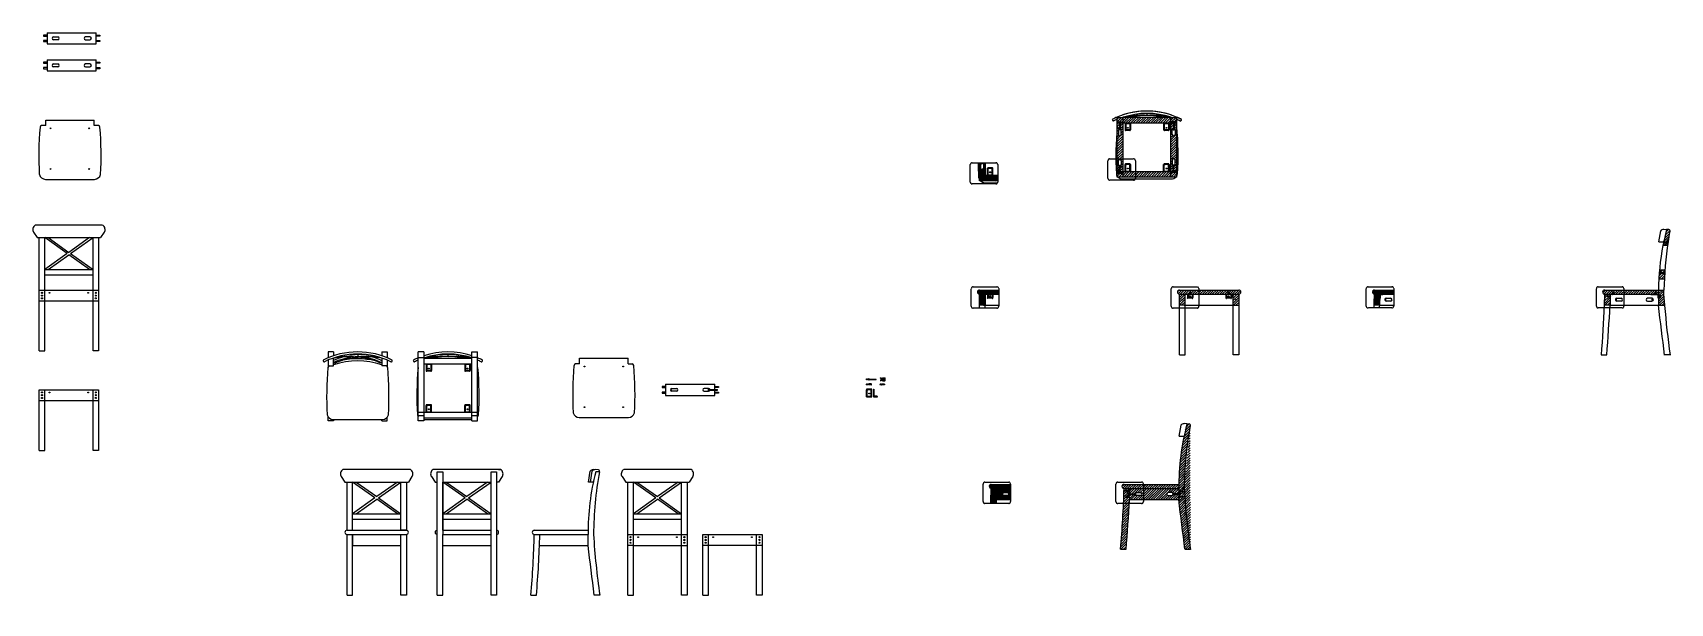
# Model space of a CAD drawing. Header units: millimetres. Extents: x 23410 to 35283, y 8513 to 12646.
import ezdxf

# ---------------------------------------------------------------- set-up
doc = ezdxf.new("R2010")
doc.units = ezdxf.units.MM
doc.linetypes.add('ACAD_ISO04W100', pattern=[30, 24, -3, 0, -3])
for name, color, linetype in [('A-ELEV-MBE', 7, 'Continuous'), ('A-SECT-MCUT', 7, 'Continuous'), ('IF-DETL', 4, 'Continuous'), ('IF-FURN', 7, 'Continuous'), ('Layer1', 1, 'Continuous'), ('Layer2', 8, 'Continuous'), ('linee sezione', 3, 'ACAD_ISO04W100')]:
    doc.layers.add(name, color=color, linetype=linetype)

msp = doc.modelspace()

# ---------------------------------------------------------------- hatches: boundary and pattern name
at = {"layer": 'IF-DETL'}
h = msp.add_hatch(dxfattribs=at)
h.set_pattern_fill('ANSI31', color=256)
h.paths.add_polyline_path([(30287, 11659), (30285, 11658, 0.31827), (30292, 11650), (30292, 11651, -0.346306)])
h = msp.add_hatch(dxfattribs=at)
h.set_pattern_fill('ANSI31', color=256, angle=90)
h.paths.add_polyline_path([(30305, 11658), (30303, 11659, -0.346306), (30297, 11651), (30297, 11650, 0.318271)])
h = msp.add_hatch(dxfattribs=at)
h.set_pattern_fill('ANSI31', color=256)
h.paths.add_polyline_path([(30407, 11573), (30407, 11613), (30315, 11613), (30315, 11573)])
h = msp.add_hatch(dxfattribs=at)
h.set_pattern_fill('ANSI31', color=256, scale=4)
h.paths.add_polyline_path([(35280, 11206), (35282, 11213, 0.370469), (35273, 11221), (35257, 11221, 0.005489), (35236, 11132), (35268, 11132, -0.006798)])
h.paths.add_polyline_path([(35244, 10902), (35203, 10902, 0.005673), (35200, 10862), (35241, 10862, -0.003633)])
h = msp.add_hatch(dxfattribs=at)
h.set_pattern_fill('ANSI31', color=256, scale=4)
h.paths.add_polyline_path([(35263, 11123), (35239, 11123, 0.002554), (35235, 11106), (35261, 11106, -0.00162)])
h.paths.add_polyline_path([(35238, 10910, -0.001608), (35239, 10928), (35211, 10928, 0.002513), (35209, 10910)])
h = msp.add_hatch(dxfattribs=at)
h.set_pattern_fill('ANSI31', color=256, angle=90)
h.paths.add_polyline_path([(30337, 10752), (30332, 10752), (30332, 10750), (30337, 10750)])
h.paths.add_polyline_path([(30349, 10752), (30337, 10752), (30337, 10750), (30337, 10749), (30346, 10749), (30346, 10750), (30348, 10750), (30349, 10750)])
h.paths.add_polyline_path([(30367, 10752), (30354, 10752), (30354, 10750), (30354, 10750), (30356, 10750), (30356, 10749), (30367, 10749), (30367, 10750)])
h.paths.add_polyline_path([(30372, 10752), (30367, 10752), (30367, 10750), (30371, 10750), (30372, 10750)])
h = msp.add_hatch(dxfattribs=at)
h.set_pattern_fill('ANSI31', color=256)
edge = h.paths.add_edge_path()
edge.add_line((33278, 10752), (33278, 10782))
edge.add_line((33278, 10782), (33139, 10782))
edge.add_arc((33139, 10767), 15, 90.002, 270.6758)
edge.add_line((33139, 10752), (33197, 10752))
edge.add_line((33197, 10752), (33197, 10769))
edge.add_line((33197, 10769), (33197, 10770))
edge.add_line((33197, 10770), (33201, 10770))
edge.add_line((33201, 10770), (33202, 10770))
edge.add_line((33202, 10770), (33202, 10752))
edge.add_line((33202, 10752), (33229, 10752))
edge.add_line((33229, 10752), (33278, 10752))
h = msp.add_hatch(dxfattribs=at)
h.set_pattern_fill('ANSI31', color=256, angle=90)
h.paths.add_polyline_path([(33232, 10750), (33234, 10750), (33234, 10752), (33229, 10752), (33202, 10752), (33202, 10750), (33202, 10750), (33204, 10750)])
h.paths.add_polyline_path([(33179, 10739), (33181, 10739), (33181, 10739), (33181, 10750), (33195, 10750), (33197, 10750), (33197, 10750), (33197, 10752), (33179, 10752)])
h.paths.add_polyline_path([(33181, 10734), (33179, 10734), (33179, 10722), (33181, 10722), (33181, 10734)])
h = msp.add_hatch(dxfattribs=at)
h.set_pattern_fill('ANSI31', color=256, scale=4)
edge = h.paths.add_edge_path()
edge.add_line((31720, 9306), (31726, 9306))
edge.add_arc((31730, 9304), 4, -147.5336, 145.614, ccw=False)
edge.add_line((31726, 9302), (31720, 9302))
edge.add_line((31720, 9302), (31720, 9288))
edge.add_line((31720, 9288), (31745, 9288))
edge.add_line((31745, 9288), (31745, 9280))
edge.add_line((31745, 9280), (31720, 9280))
edge.add_line((31720, 9280), (31720, 9264))
edge.add_arc((-1261220, -152537), 1303024, 7.11704, 7.132993, ccw=False)
edge.add_line((31765, 8904), (31805, 8904))
edge.add_arc((36914, 9653), 5164, 183.4409, 188.3505, ccw=False)
edge.add_arc((34517, 9314), 2758, 169.9048, 179.3899, ccw=False)
edge.add_line((31802, 9798), (31788, 9798))
edge.add_line((31788, 9798), (31775, 9798))
edge.add_arc((33486, 9359), 1766, 165.6269, 180.5027)
edge.add_line((31720, 9344), (31720, 9328))
edge.add_line((31720, 9328), (31745, 9328))
edge.add_line((31745, 9328), (31745, 9320))
edge.add_line((31745, 9320), (31720, 9320))
edge.add_line((31720, 9320), (31720, 9306))
h = msp.add_hatch(dxfattribs=at)
h.set_pattern_fill('ANSI31', color=256, scale=4)
h.paths.add_polyline_path([(31804, 9805, 0.370469), (31795, 9812), (31779, 9813, 0.067261), (31720, 9344), (31720, 9328), (31745, 9328), (31745, 9320), (31720, 9320), (31720, 9306), (31726, 9306, -2.981468), (31727, 9301), (31720, 9301), (31720, 9288), (31745, 9288), (31745, 9280), (31720, 9280), (31720, 9264, -0.00007), (31765, 8904), (31805, 8904, -0.021425), (31760, 9344, -0.04141), (31802, 9798)])
h = msp.add_hatch(dxfattribs=at)
h.set_pattern_fill('ANSI31', color=256)
edge = h.paths.add_edge_path()
edge.add_line((30500, 9344), (30500, 9374))
edge.add_line((30500, 9374), (30360, 9374))
edge.add_arc((30360, 9359), 15, 90, 270)
edge.add_line((30360, 9344), (30500, 9344))
h = msp.add_hatch(dxfattribs=at)
h.set_pattern_fill('ANSI31', color=256, angle=90)
h.paths.add_polyline_path([(30447, 9312), (30446, 9313, 0.318271), (30437, 9306), (30438, 9306, -0.346306)])
h = msp.add_hatch(dxfattribs=at)
h.set_pattern_fill('ANSI31', color=256)
h.paths.add_polyline_path([(30438, 9301), (30437, 9301, 0.318438), (30446, 9294), (30447, 9296, -0.346522)])
h = msp.add_hatch(dxfattribs=at)
h.set_pattern_fill('ANSI31', color=256, scale=4)
h.paths.add_polyline_path([(31323, 9374, 1), (31323, 9344), (31363, 9344), (31720, 9344, -0.004246), (31720, 9374)])
h = msp.add_hatch(dxfattribs=at)
h.set_pattern_fill('ANSI31', color=256, scale=4)
edge = h.paths.add_edge_path()
edge.add_line((31720, 9301), (31683, 9301))
edge.add_arc((31674, 9304), 10, 270, 346.0415, ccw=False)
edge.add_line((31674, 9294), (31642, 9294))
edge.add_arc((31642, 9304), 10, 90, 270, ccw=False)
edge.add_line((31642, 9314), (31674, 9314))
edge.add_arc((31674, 9304), 10, 13.9236, 90, ccw=False)
edge.add_line((31683, 9306), (31720, 9306))
edge.add_line((31720, 9306), (31720, 9320))
edge.add_line((31720, 9320), (31745, 9320))
edge.add_line((31745, 9320), (31745, 9328))
edge.add_line((31745, 9328), (31720, 9328))
edge.add_line((31720, 9328), (31720, 9344))
edge.add_line((31720, 9344), (31464, 9344))
edge.add_line((31464, 9344), (31464, 9264))
edge.add_line((31464, 9264), (31720, 9264))
edge.add_line((31720, 9264), (31720, 9280))
edge.add_line((31720, 9280), (31745, 9280))
edge.add_line((31745, 9280), (31745, 9288))
edge.add_line((31745, 9288), (31720, 9288))
edge.add_line((31720, 9288), (31720, 9301))
h = msp.add_hatch(dxfattribs=at)
h.set_pattern_fill('ANSI31', color=256, scale=4)
h.paths.add_polyline_path([(31361, 9236), (31319, 9236, -0.011917), (31298, 8904), (31338, 8904, 0.003932)])

# ---------------------------------------------------------------- linework, layer by layer
at = {"layer": 'A-ELEV-MBE'}
for p, q in [((31291, 11993), (31275, 11993)), ((31310, 11993), (31296, 11993)), ((31311, 11999), (31311, 11994)), ((31665, 11999), (31665, 11994)), ((31667, 11993), (31681, 11993)), ((31686, 11993), (31702, 11993)), ((31291, 11636), (31275, 11636)), ((31310, 11636), (31296, 11636)), ((31665, 11634), (31665, 11639)), ((31666, 11641), (31680, 11641)), ((31685, 11641), (31701, 11641)), ((30275, 11611), (30275, 11606)), ((30292, 11608), (30276, 11608)), ((30311, 11600), (30276, 11600)), ((30286, 11613), (30292, 11613)), ((30297, 11613), (30303, 11613)), ((30311, 11608), (30297, 11608)), ((30313, 11601), (30313, 11606)), ((31311, 11629), (31311, 11634)), ((31765, 10672), (31725, 10672))]:
    msp.add_line(p, q, dxfattribs=at)
at = {"layer": 'A-SECT-MCUT'}
msp.add_line((32115, 10672), (32155, 10672), dxfattribs=at)
at = {"layer": 'IF-DETL', "linetype": 'Continuous'}
for p, q in [((31273, 12020), (31286, 12033)), ((31273, 12002), (31304, 12033)), ((31273, 11984), (31282, 11993)), ((31290, 12001), (31322, 12033)), ((31296, 11988), (31300, 11993)), ((31308, 12001), (31313, 12006)), ((31313, 12006), (31340, 12033)), ((31318, 11993), (31358, 12033)), ((31336, 11993), (31376, 12033)), ((31354, 11993), (31394, 12033)), ((31372, 11993), (31412, 12033)), ((31390, 11993), (31430, 12033)), ((31408, 11993), (31448, 12033)), ((31426, 11993), (31466, 12033)), ((31444, 11993), (31484, 12033)), ((31462, 11993), (31502, 12033)), ((31480, 11993), (31520, 12033)), ((31498, 11993), (31538, 12033)), ((31516, 11993), (31556, 12033)), ((31534, 11993), (31574, 12033)), ((31552, 11993), (31592, 12033)), ((31570, 11993), (31610, 12034)), ((31588, 11993), (31628, 12034)), ((31606, 11993), (31646, 12034)), ((31624, 11993), (31663, 12032)), ((31642, 11993), (31682, 12033)), ((31660, 11993), (31663, 11997)), ((31663, 12032), (31664, 12033)), ((31663, 11997), (31665, 11999)), ((31663, 11979), (31678, 11993)), ((31668, 12001), (31700, 12033)), ((31686, 12001), (31703, 12019)), ((31686, 11983), (31696, 11993)), ((31273, 11966), (31291, 11983)), ((31273, 11948), (31291, 11965)), ((31273, 11930), (31283, 11940)), ((31273, 11912), (31283, 11922)), ((31273, 11894), (31284, 11905)), ((31273, 11876), (31298, 11901)), ((31273, 11858), (31313, 11898)), ((31273, 11840), (31313, 11880)), ((31296, 11970), (31313, 11988)), ((31296, 11952), (31313, 11970)), ((31302, 11905), (31313, 11916)), ((31303, 11942), (31313, 11952)), ((31303, 11924), (31313, 11934)), ((31663, 11961), (31681, 11978)), ((31663, 11943), (31681, 11960)), ((31663, 11925), (31673, 11935)), ((31663, 11907), (31673, 11917)), ((31663, 11871), (31703, 11911)), ((31663, 11889), (31677, 11902)), ((31663, 11853), (31703, 11893)), ((31663, 11835), (31703, 11875)), ((31686, 11965), (31703, 11983)), ((31688, 11950), (31703, 11965)), ((31693, 11937), (31703, 11947)), ((31693, 11919), (31703, 11929)), ((31273, 11822), (31313, 11862)), ((31273, 11804), (31313, 11844)), ((31273, 11786), (31313, 11826)), ((31273, 11768), (31313, 11808)), ((31273, 11750), (31313, 11790)), ((31273, 11732), (31313, 11772)), ((31663, 11817), (31703, 11857)), ((31663, 11799), (31703, 11839)), ((31663, 11781), (31703, 11821)), ((31663, 11763), (31703, 11803)), ((31663, 11745), (31703, 11785)), ((31663, 11727), (31703, 11767)), ((30275, 11704), (30276, 11704)), ((30275, 11699), (30280, 11704)), ((30275, 11695), (30285, 11704)), ((30275, 11690), (30289, 11704)), ((30275, 11686), (30294, 11704)), ((30275, 11681), (30285, 11691)), ((30275, 11677), (30285, 11687)), ((30275, 11672), (30285, 11682)), ((30275, 11668), (30285, 11678)), ((30275, 11663), (30285, 11673)), ((30275, 11659), (30285, 11669)), ((30275, 11654), (30285, 11664)), ((30275, 11650), (30285, 11660)), ((30275, 11645), (30285, 11656)), ((30275, 11641), (30287, 11653)), ((30275, 11636), (30289, 11651)), ((30275, 11632), (30292, 11649)), ((30275, 11627), (30292, 11645)), ((30275, 11623), (30292, 11640)), ((30275, 11618), (30292, 11636)), ((30295, 11701), (30298, 11704)), ((30297, 11645), (30315, 11663)), ((30297, 11641), (30315, 11658)), ((30297, 11636), (30315, 11654)), ((30299, 11650), (30297, 11649)), ((30297, 11632), (30315, 11649)), ((30297, 11627), (30315, 11645)), ((30297, 11623), (30315, 11640)), ((30298, 11700), (30303, 11704)), ((30301, 11699), (30307, 11704)), ((30303, 11696), (30312, 11704)), ((30304, 11657), (30315, 11667)), ((30305, 11693), (30315, 11703)), ((30305, 11689), (30315, 11699)), ((30305, 11684), (30315, 11694)), ((30305, 11680), (30315, 11690)), ((30305, 11675), (30315, 11685)), ((30305, 11671), (30315, 11681)), ((30305, 11666), (30315, 11676)), ((30305, 11662), (30315, 11672)), ((31273, 11714), (31313, 11754)), ((31273, 11696), (31283, 11706)), ((31273, 11678), (31283, 11688)), ((31273, 11660), (31291, 11678)), ((31273, 11642), (31291, 11660)), ((31285, 11636), (31290, 11641)), ((31286, 11601), (31326, 11641)), ((31290, 11641), (31291, 11642)), ((31295, 11664), (31313, 11682)), ((31296, 11647), (31313, 11664)), ((31302, 11725), (31313, 11736)), ((31303, 11708), (31313, 11718)), ((31303, 11690), (31313, 11700)), ((31303, 11636), (31313, 11647)), ((31304, 11601), (31344, 11641)), ((31321, 11601), (31361, 11641)), ((31339, 11601), (31379, 11641)), ((31357, 11601), (31397, 11641)), ((31375, 11601), (31415, 11641)), ((31393, 11601), (31433, 11641)), ((31411, 11601), (31451, 11641)), ((31429, 11601), (31469, 11641)), ((31447, 11601), (31487, 11641)), ((31465, 11601), (31505, 11641)), ((31483, 11601), (31523, 11641)), ((31501, 11601), (31541, 11641)), ((31519, 11601), (31559, 11641)), ((31537, 11601), (31577, 11641)), ((31555, 11601), (31595, 11641)), ((31573, 11601), (31613, 11641)), ((31591, 11601), (31631, 11641)), ((31609, 11601), (31649, 11641)), ((31627, 11601), (31665, 11639)), ((31663, 11709), (31673, 11719)), ((31663, 11691), (31673, 11701)), ((31663, 11673), (31675, 11685)), ((31663, 11655), (31680, 11672)), ((31667, 11641), (31680, 11654)), ((31685, 11677), (31703, 11695)), ((31685, 11659), (31703, 11677)), ((31685, 11641), (31703, 11659)), ((31687, 11733), (31703, 11749)), ((31693, 11721), (31703, 11731)), ((31693, 11703), (31703, 11713)), ((31703, 11641), (31703, 11641)), ((30275, 11614), (30292, 11631)), ((30275, 11609), (30278, 11613)), ((30275, 11596), (30279, 11600)), ((30275, 11591), (30283, 11600)), ((30275, 11587), (30288, 11600)), ((30275, 11582), (30292, 11600)), ((30275, 11578), (30297, 11600)), ((30275, 11573), (30301, 11600)), ((30278, 11613), (30292, 11627)), ((30278, 11608), (30283, 11613)), ((30279, 11573), (30306, 11600)), ((30282, 11608), (30292, 11618)), ((30283, 11613), (30292, 11622)), ((30283, 11573), (30310, 11600)), ((30287, 11608), (30292, 11613)), ((30288, 11573), (30315, 11600)), ((30291, 11608), (30292, 11609)), ((30292, 11573), (30315, 11595)), ((30297, 11618), (30315, 11636)), ((30297, 11614), (30315, 11631)), ((30297, 11609), (30315, 11627)), ((30297, 11573), (30315, 11591)), ((30300, 11608), (30305, 11613)), ((30301, 11573), (30315, 11586)), ((30305, 11613), (30315, 11622)), ((30305, 11608), (30315, 11618)), ((30306, 11573), (30315, 11582)), ((30309, 11608), (30314, 11613)), ((30310, 11573), (30315, 11577)), ((30315, 11614), (30313, 11613)), ((30313, 11607), (30315, 11609)), ((30313, 11602), (30315, 11604)), ((30315, 11573), (30315, 11573)), ((31273, 11624), (31277, 11628)), ((31273, 11607), (31295, 11628)), ((31645, 11601), (31677, 11633)), ((31663, 11601), (31695, 11633)), ((31663, 11601), (31663, 11601)), ((31681, 11601), (31703, 11623)), ((31699, 11601), (31703, 11605)), ((30260, 10764), (30278, 10782)), ((30260, 10768), (30273, 10781)), ((30261, 10760), (30282, 10782)), ((30263, 10758), (30287, 10782)), ((30263, 10775), (30266, 10779)), ((30265, 10755), (30291, 10782)), ((30267, 10753), (30296, 10782)), ((30271, 10752), (30300, 10782)), ((30275, 10752), (30305, 10782)), ((30275, 10747), (30279, 10752)), ((30275, 10743), (30284, 10752)), ((30275, 10738), (30288, 10752)), ((30275, 10734), (30293, 10752)), ((30275, 10729), (30297, 10752)), ((30275, 10725), (30302, 10752)), ((30275, 10720), (30306, 10752)), ((30275, 10716), (30311, 10752)), ((30275, 10711), (30315, 10751)), ((30275, 10707), (30315, 10747)), ((30275, 10702), (30315, 10742)), ((30275, 10698), (30315, 10738)), ((30275, 10684), (30315, 10724)), ((30275, 10680), (30315, 10720)), ((30275, 10675), (30315, 10715)), ((30275, 10693), (30292, 10711)), ((30275, 10672), (30315, 10711)), ((30275, 10689), (30295, 10710)), ((30279, 10752), (30309, 10782)), ((30280, 10672), (30315, 10706)), ((30284, 10752), (30314, 10782)), ((30284, 10672), (30315, 10702)), ((30288, 10752), (30318, 10782)), ((30289, 10672), (30315, 10697)), ((30293, 10752), (30323, 10782)), ((30293, 10672), (30315, 10693)), ((30296, 10714), (30315, 10733)), ((30297, 10752), (30327, 10782)), ((30297, 10711), (30315, 10729)), ((30298, 10672), (30315, 10688)), ((30302, 10752), (30332, 10782)), ((30306, 10752), (30336, 10782)), ((30311, 10752), (30341, 10782)), ((30315, 10752), (30345, 10782)), ((30315, 10738), (30315, 10738)), ((30315, 10733), (30315, 10733)), ((30315, 10729), (30315, 10729)), ((30315, 10720), (30315, 10720)), ((30315, 10715), (30315, 10715)), ((30315, 10711), (30315, 10711)), ((30320, 10752), (30350, 10782)), ((30324, 10752), (30354, 10782)), ((30329, 10752), (30359, 10782)), ((30333, 10752), (30349, 10767)), ((30338, 10752), (30349, 10763)), ((30342, 10752), (30349, 10758)), ((30346, 10752), (30349, 10754)), ((30352, 10770), (30363, 10782)), ((30354, 10754), (30381, 10782)), ((30354, 10763), (30372, 10782)), ((30354, 10759), (30376, 10782)), ((30354, 10768), (30368, 10782)), ((30355, 10752), (30385, 10782)), ((30360, 10752), (30390, 10782)), ((30364, 10752), (30394, 10782)), ((30369, 10752), (30399, 10782)), ((30371, 10750), (30372, 10750)), ((30373, 10752), (30403, 10782)), ((30378, 10752), (30408, 10782)), ((30382, 10752), (30412, 10782)), ((30387, 10752), (30414, 10779)), ((30391, 10752), (30414, 10775)), ((30396, 10752), (30414, 10770)), ((30400, 10752), (30414, 10766)), ((30405, 10752), (30414, 10761)), ((30409, 10752), (30414, 10757)), ((30414, 10752), (30414, 10752)), ((31710, 10768), (31723, 10781)), ((31715, 10755), (31741, 10782)), ((31725, 10729), (31777, 10782)), ((31725, 10747), (31729, 10752)), ((31725, 10711), (31765, 10751)), ((31725, 10675), (31765, 10715)), ((31725, 10693), (31743, 10711)), ((31729, 10752), (31759, 10782)), ((31739, 10672), (31765, 10697)), ((31746, 10714), (31765, 10733)), ((31765, 10752), (31795, 10782)), ((31783, 10752), (31799, 10767)), ((31802, 10770), (31813, 10782)), ((31804, 10754), (31831, 10782)), ((31819, 10752), (31849, 10782)), ((31837, 10752), (31867, 10782)), ((31855, 10752), (31885, 10782)), ((31873, 10752), (31903, 10782)), ((31891, 10752), (31921, 10782)), ((31909, 10752), (31939, 10782)), ((31927, 10752), (31957, 10782)), ((31945, 10752), (31975, 10782)), ((31963, 10752), (31993, 10782)), ((31981, 10752), (32011, 10782)), ((31999, 10752), (32029, 10782)), ((32017, 10752), (32047, 10782)), ((32035, 10752), (32065, 10782)), ((32053, 10752), (32083, 10782)), ((32071, 10752), (32079, 10760)), ((32084, 10765), (32101, 10782)), ((32089, 10752), (32119, 10782)), ((32107, 10752), (32137, 10782)), ((32115, 10742), (32155, 10782)), ((32115, 10724), (32167, 10776)), ((32115, 10706), (32155, 10746)), ((32115, 10688), (32155, 10728)), ((32116, 10672), (32155, 10710)), ((32134, 10672), (32155, 10692)), ((32163, 10754), (32168, 10759)), ((33137, 10700), (33171, 10734)), ((33137, 10696), (33175, 10734)), ((33137, 10691), (33179, 10733)), ((33137, 10686), (33179, 10728)), ((33137, 10682), (33179, 10724)), ((33137, 10677), (33179, 10719)), ((33137, 10673), (33179, 10715)), ((33138, 10733), (33157, 10752)), ((33138, 10728), (33162, 10752)), ((33138, 10723), (33166, 10752)), ((33138, 10719), (33171, 10752)), ((33138, 10714), (33161, 10737)), ((33138, 10710), (33162, 10734)), ((33138, 10705), (33166, 10734)), ((33139, 10751), (33139, 10752)), ((33139, 10747), (33144, 10752)), ((33139, 10742), (33148, 10752)), ((33139, 10737), (33153, 10752)), ((33140, 10672), (33179, 10710)), ((33145, 10672), (33178, 10705)), ((33149, 10672), (33178, 10701)), ((33154, 10672), (33178, 10696)), ((33158, 10672), (33178, 10691)), ((33162, 10739), (33175, 10752)), ((33163, 10672), (33178, 10687)), ((33167, 10739), (33179, 10751)), ((33171, 10739), (33179, 10746)), ((33176, 10739), (33179, 10742)), ((34794, 10763), (34813, 10782)), ((34802, 10753), (34831, 10782)), ((34806, 10685), (34848, 10728)), ((34807, 10722), (34867, 10782)), ((34807, 10704), (34837, 10734)), ((34808, 10741), (34849, 10782)), ((34810, 10672), (34848, 10710)), ((34828, 10672), (34848, 10692)), ((34842, 10739), (34848, 10745)), ((34855, 10752), (34867, 10764)), ((34872, 10769), (34885, 10782)), ((34873, 10752), (34903, 10782)), ((34890, 10752), (34920, 10782)), ((34908, 10752), (34938, 10782)), ((34926, 10752), (34956, 10782)), ((34944, 10752), (34974, 10782)), ((34962, 10752), (34992, 10782)), ((34980, 10752), (35010, 10782)), ((34998, 10752), (35028, 10782)), ((35016, 10752), (35046, 10782)), ((35034, 10752), (35064, 10782)), ((35052, 10752), (35082, 10782)), ((35070, 10752), (35100, 10782)), ((35088, 10752), (35118, 10782)), ((35106, 10752), (35136, 10782)), ((35124, 10752), (35154, 10782)), ((35142, 10752), (35172, 10782)), ((35160, 10752), (35175, 10766)), ((35178, 10770), (35190, 10782)), ((35180, 10753), (35208, 10782)), ((35196, 10752), (35226, 10782)), ((35198, 10700), (35239, 10741)), ((35198, 10718), (35214, 10734)), ((35198, 10682), (35240, 10724)), ((35201, 10739), (35238, 10776)), ((35206, 10672), (35241, 10707)), ((35216, 10736), (35238, 10758)), ((35224, 10672), (35242, 10690)), ((30302, 10672), (30315, 10684)), ((30307, 10672), (30315, 10679)), ((30311, 10672), (30315, 10675)), ((30315, 10675), (30315, 10675)), ((31757, 10672), (31765, 10679)), ((32152, 10672), (32155, 10674)), ((33137, 10674), (33137, 10672)), ((33167, 10672), (33178, 10682)), ((33172, 10672), (33177, 10677)), ((33176, 10672), (33177, 10673)), ((35242, 10672), (35243, 10673)), ((30356, 9244), (30392, 9280)), ((30356, 9239), (30397, 9280)), ((30357, 9272), (30387, 9302)), ((30357, 9262), (30396, 9301)), ((30357, 9258), (30400, 9301)), ((30357, 9248), (30409, 9301)), ((30357, 9253), (30400, 9296)), ((30357, 9267), (30374, 9284)), ((30357, 9236), (30400, 9278)), ((30358, 9304), (30398, 9344)), ((30358, 9300), (30402, 9344)), ((30358, 9295), (30407, 9344)), ((30358, 9290), (30411, 9344)), ((30358, 9286), (30416, 9344)), ((30358, 9281), (30420, 9344)), ((30358, 9276), (30425, 9344)), ((30359, 9341), (30362, 9344)), ((30359, 9337), (30366, 9344)), ((30359, 9332), (30371, 9344)), ((30359, 9327), (30375, 9344)), ((30359, 9323), (30380, 9344)), ((30359, 9318), (30384, 9344)), ((30359, 9314), (30389, 9344)), ((30359, 9309), (30393, 9344)), ((30362, 9236), (30400, 9274)), ((30366, 9236), (30432, 9301)), ((30371, 9236), (30400, 9265)), ((30374, 9284), (30390, 9300)), ((30392, 9280), (30414, 9301)), ((30393, 9307), (30429, 9344)), ((30396, 9306), (30434, 9344)), ((30397, 9280), (30418, 9301)), ((30400, 9310), (30434, 9344)), ((30400, 9301), (30400, 9301)), ((30400, 9296), (30405, 9301)), ((30400, 9274), (30427, 9301)), ((30400, 9265), (30436, 9301)), ((30400, 9278), (30423, 9301)), ((30401, 9306), (30438, 9344)), ((30403, 9264), (30438, 9298)), ((30405, 9306), (30443, 9344)), ((30408, 9264), (30440, 9296)), ((30410, 9306), (30447, 9344)), ((30412, 9264), (30443, 9294)), ((30414, 9306), (30452, 9344)), ((30414, 9306), (30452, 9344)), ((30417, 9264), (30447, 9294)), ((30419, 9306), (30456, 9344)), ((30421, 9264), (30451, 9294)), ((30423, 9306), (30461, 9344)), ((30426, 9264), (30456, 9294)), ((30428, 9306), (30465, 9344)), ((30430, 9264), (30460, 9294)), ((30432, 9306), (30470, 9344)), ((30434, 9264), (30464, 9294)), ((30436, 9306), (30437, 9307)), ((30439, 9264), (30469, 9294)), ((30443, 9264), (30473, 9294)), ((30444, 9313), (30474, 9344)), ((30448, 9264), (30478, 9294)), ((30449, 9314), (30479, 9344)), ((30452, 9264), (30484, 9295)), ((30453, 9314), (30483, 9344)), ((30457, 9264), (30500, 9307)), ((30458, 9314), (30488, 9344)), ((30461, 9264), (30500, 9303)), ((30462, 9314), (30492, 9344)), ((30466, 9264), (30500, 9298)), ((30467, 9314), (30497, 9344)), ((30470, 9264), (30500, 9294)), ((30471, 9314), (30501, 9344)), ((30475, 9264), (30500, 9289)), ((30476, 9314), (30500, 9338)), ((30479, 9264), (30500, 9285)), ((30480, 9313), (30500, 9334)), ((30483, 9312), (30500, 9330)), ((30484, 9264), (30500, 9280)), ((30486, 9310), (30500, 9325)), ((30487, 9298), (30500, 9312)), ((30488, 9308), (30500, 9321)), ((30488, 9264), (30500, 9276)), ((30489, 9304), (30500, 9316)), ((30493, 9264), (30500, 9271)), ((30497, 9264), (30500, 9267)), ((31319, 9246), (31375, 9301)), ((31319, 9227), (31393, 9301)), ((31320, 9265), (31337, 9282)), ((31321, 9302), (31363, 9344)), ((31321, 9283), (31381, 9344)), ((31322, 9320), (31345, 9344)), ((31323, 9339), (31327, 9344)), ((31337, 9282), (31343, 9288)), ((31343, 9288), (31355, 9300)), ((31361, 9306), (31399, 9344)), ((31373, 9264), (31404, 9295)), ((31379, 9306), (31417, 9344)), ((31391, 9264), (31421, 9294)), ((31397, 9306), (31435, 9344)), ((31409, 9264), (31439, 9294)), ((31423, 9314), (31453, 9344)), ((31427, 9264), (31507, 9344)), ((31441, 9314), (31471, 9344)), ((31445, 9264), (31525, 9344)), ((31451, 9306), (31489, 9344)), ((31463, 9264), (31543, 9344)), ((31481, 9264), (31561, 9344)), ((31499, 9264), (31579, 9344)), ((31517, 9264), (31597, 9344)), ((31535, 9264), (31615, 9344)), ((31553, 9264), (31633, 9344)), ((31570, 9264), (31650, 9344)), ((31588, 9264), (31633, 9308)), ((31606, 9264), (31637, 9295)), ((31624, 9264), (31654, 9294)), ((31637, 9313), (31668, 9344)), ((31642, 9264), (31672, 9294)), ((31656, 9314), (31686, 9344)), ((31660, 9264), (31698, 9301)), ((31674, 9314), (31704, 9344)), ((31678, 9264), (31716, 9301)), ((31685, 9306), (31720, 9341)), ((31696, 9264), (31720, 9287)), ((31703, 9306), (31720, 9323)), ((31714, 9264), (31720, 9269)), ((30375, 9236), (30399, 9260)), ((30380, 9236), (30399, 9255)), ((30384, 9236), (30399, 9250)), ((30389, 9236), (30399, 9246)), ((30393, 9236), (30398, 9241)), ((30398, 9236), (30398, 9236)), ((31316, 9176), (31316, 9177)), ((31317, 9190), (31361, 9234)), ((31318, 9209), (31362, 9253)), ((31322, 9176), (31360, 9214)), ((31340, 9176), (31358, 9195))]:
    msp.add_line(p, q, dxfattribs=at)
at = {"layer": 'IF-FURN'}
for p, q in [((31273, 12033), (31313, 12033)), ((31273, 11993), (31273, 12033)), ((31273, 11601), (31273, 12018)), ((31273, 12001), (31311, 12001)), ((31273, 11993), (31291, 11993)), ((31291, 11993), (31273, 11993)), ((31291, 11993), (31291, 11951)), ((31313, 11993), (31296, 11993)), ((31296, 11993), (31296, 11951)), ((31296, 11993), (31681, 11993)), ((31311, 12001), (31311, 11993)), ((31313, 12033), (31663, 12034)), ((31313, 12033), (31313, 12018)), ((31313, 12033), (31313, 11601)), ((31313, 12033), (31313, 11993)), ((31663, 11601), (31663, 12034)), ((31663, 12033), (31703, 12033)), ((31663, 11993), (31663, 12033)), ((31703, 12001), (31665, 12001)), ((31665, 12001), (31665, 11993)), ((31681, 11993), (31681, 11951)), ((31686, 11993), (31686, 11951)), ((31686, 11993), (31703, 11993)), ((31703, 12033), (31703, 11993)), ((31703, 12019), (31703, 11601)), ((31283, 11941), (31283, 11909)), ((31303, 11909), (31303, 11941)), ((31673, 11909), (31673, 11941)), ((31693, 11941), (31693, 11909)), ((30275, 11573), (30275, 11704)), ((30285, 11659), (30285, 11691)), ((30292, 11608), (30292, 11650)), ((30297, 11608), (30297, 11650)), ((30305, 11691), (30305, 11659)), ((30315, 11704), (30315, 11573)), ((31273, 11641), (31291, 11641)), ((31275, 11636), (31273, 11636)), ((31283, 11687), (31283, 11719)), ((31291, 11636), (31291, 11678)), ((31296, 11636), (31296, 11678)), ((31296, 11641), (31680, 11641)), ((31303, 11719), (31303, 11687)), ((31311, 11636), (31310, 11636)), ((31311, 11628), (31311, 11636)), ((31665, 11633), (31665, 11641)), ((31673, 11724), (31673, 11692)), ((31680, 11641), (31680, 11683)), ((31685, 11641), (31685, 11683)), ((31703, 11641), (31685, 11641)), ((31693, 11692), (31693, 11724)), ((30275, 11613), (30292, 11613)), ((30276, 11608), (30275, 11608)), ((30275, 11600), (30313, 11600)), ((30407, 11573), (30275, 11573)), ((30297, 11613), (30315, 11613)), ((30313, 11608), (30311, 11608)), ((30313, 11600), (30313, 11608)), ((30407, 11613), (30315, 11613)), ((31273, 11628), (31311, 11628)), ((31703, 11601), (31273, 11601)), ((31703, 11633), (31665, 11633)), ((35274, 11220), (35257, 11221)), ((35280, 11206), (35282, 11213)), ((35235, 11106), (35261, 11106)), ((35236, 11132), (35268, 11132)), ((35239, 11123), (35263, 11123)), ((35211, 10928), (35239, 10928)), ((35241, 10862), (35200, 10862)), ((35244, 10902), (35203, 10902)), ((35209, 10910), (35238, 10910)), ((30275, 10782), (30414, 10782)), ((30275, 10672), (30275, 10752)), ((30275, 10752), (30349, 10752)), ((30315, 10752), (30349, 10752)), ((30315, 10672), (30315, 10752)), ((30315, 10752), (30315, 10672)), ((30349, 10769), (30349, 10770)), ((30349, 10770), (30354, 10770)), ((30349, 10752), (30349, 10769)), ((30354, 10770), (30354, 10752)), ((30354, 10752), (30414, 10752)), ((30354, 10752), (30414, 10752)), ((31725, 10782), (32155, 10782)), ((31725, 10312), (31725, 10752)), ((31725, 10752), (31799, 10752)), ((31765, 10312), (31765, 10752)), ((31799, 10769), (31799, 10770)), ((31799, 10770), (31804, 10770)), ((31799, 10752), (31799, 10769)), ((31804, 10770), (31804, 10752)), ((31804, 10752), (32079, 10752)), ((32079, 10769), (32079, 10770)), ((32079, 10770), (32084, 10770)), ((32079, 10752), (32079, 10769)), ((32084, 10770), (32084, 10752)), ((32084, 10752), (32155, 10752)), ((32115, 10312), (32115, 10752)), ((32155, 10752), (32155, 10312)), ((33139, 10782), (33278, 10782)), ((33139, 10752), (33197, 10752)), ((33161, 10734), (33161, 10739)), ((33161, 10739), (33179, 10739)), ((33179, 10734), (33161, 10734)), ((33161, 10734), (33161, 10734)), ((33179, 10752), (33179, 10739)), ((33179, 10734), (33179, 10722)), ((33197, 10769), (33197, 10770)), ((33197, 10770), (33202, 10770)), ((33197, 10752), (33197, 10769)), ((33202, 10770), (33202, 10752)), ((33229, 10752), (33202, 10752)), ((33202, 10752), (33278, 10752)), ((33223, 10722), (33256, 10722)), ((33256, 10702), (33224, 10702)), ((34806, 10672), (34808, 10752)), ((34808, 10782), (35238, 10782)), ((34808, 10752), (34867, 10752)), ((34830, 10734), (34830, 10739)), ((34830, 10739), (34848, 10739)), ((34831, 10734), (34830, 10734)), ((34848, 10734), (34831, 10734)), ((34848, 10752), (34848, 10739)), ((34848, 10734), (34848, 10672)), ((34867, 10769), (34867, 10770)), ((34867, 10770), (34872, 10770)), ((34867, 10752), (34867, 10769)), ((34872, 10770), (34872, 10752)), ((34872, 10752), (35175, 10752)), ((34895, 10722), (34927, 10722)), ((34927, 10702), (34895, 10702)), ((35152, 10722), (35119, 10722)), ((35119, 10702), (35151, 10702)), ((35180, 10770), (35175, 10770)), ((35175, 10770), (35175, 10752)), ((35180, 10769), (35180, 10770)), ((35180, 10752), (35180, 10769)), ((35180, 10752), (35198, 10752)), ((35198, 10782), (35198, 10752)), ((35198, 10752), (35198, 10739)), ((35216, 10739), (35198, 10739)), ((35198, 10734), (35216, 10734)), ((35198, 10734), (35198, 10672)), ((35216, 10734), (35216, 10739)), ((35216, 10734), (35216, 10734)), ((35238, 10752), (35238, 10782)), ((35243, 10672), (35238, 10752)), ((30315, 10672), (30275, 10672)), ((33177, 10672), (33136, 10672)), ((34848, 10672), (34806, 10672)), ((35198, 10672), (35243, 10672)), ((31725, 10312), (31765, 10312)), ((32155, 10312), (32115, 10312)), ((31779, 9813), (31796, 9812)), ((31802, 9798), (31804, 9805)), ((30360, 9374), (30500, 9374)), ((30360, 9344), (30501, 9344)), ((30400, 9328), (30374, 9328)), ((30374, 9328), (30374, 9320)), ((30374, 9320), (30400, 9320)), ((30400, 9288), (30374, 9288)), ((30374, 9288), (30374, 9280)), ((30374, 9280), (30400, 9280)), ((30394, 9306), (30437, 9306)), ((30394, 9301), (30437, 9301)), ((30400, 9344), (30400, 9328)), ((30400, 9320), (30400, 9306)), ((30400, 9301), (30400, 9288)), ((30400, 9280), (30400, 9264)), ((30400, 9264), (30500, 9264)), ((30447, 9314), (30479, 9314)), ((30479, 9294), (30447, 9294)), ((31323, 9374), (31720, 9374)), ((31323, 9344), (31363, 9344)), ((31363, 9328), (31337, 9328)), ((31337, 9328), (31337, 9320)), ((31337, 9320), (31363, 9320)), ((31363, 9288), (31337, 9288)), ((31337, 9288), (31337, 9280)), ((31337, 9280), (31363, 9280)), ((31357, 9306), (31400, 9306)), ((31357, 9301), (31400, 9301)), ((31363, 9344), (31720, 9344)), ((31363, 9344), (31363, 9328)), ((31363, 9320), (31363, 9306)), ((31363, 9301), (31363, 9288)), ((31363, 9280), (31363, 9264)), ((31363, 9264), (31720, 9264)), ((31410, 9314), (31442, 9314)), ((31442, 9294), (31410, 9294)), ((31674, 9314), (31642, 9314)), ((31642, 9294), (31674, 9294)), ((31726, 9306), (31683, 9306)), ((31727, 9301), (31683, 9301)), ((31720, 9344), (31720, 9328)), ((31720, 9328), (31745, 9328)), ((31745, 9320), (31720, 9320)), ((31720, 9320), (31720, 9306)), ((31720, 9301), (31720, 9288)), ((31720, 9288), (31745, 9288)), ((31745, 9280), (31720, 9280)), ((31720, 9280), (31720, 9264)), ((31745, 9328), (31745, 9320)), ((31745, 9288), (31745, 9280)), ((31298, 8904), (31338, 8904)), ((31765, 8904), (31805, 8904))]:
    msp.add_line(p, q, dxfattribs=at)
for points in [[(30275, 10752), (30349, 10752)], [(30354, 10752), (30414, 10752)]]:
    msp.add_lwpolyline(points, dxfattribs=at)
for centre in [(30295, 10712), (31745, 10712), (32135, 10712)]:
    msp.add_circle(centre, 2.41, dxfattribs=at)
for centre, radius, start, end in [((31293, 11941), 10, 103.9585, 180), ((31293, 11909), 10, 180, 0), ((31293, 11941), 10, 0, 76.0416), ((31683, 11941), 10, 103.9584, 180), ((31683, 11909), 10, 180, 0), ((31683, 11941), 10, 0, 76.0415), ((30295, 11691), 10, 0, 180), ((30295, 11659), 10, 180, 256.0415), ((30295, 11659), 10, 283.9584, 360), ((31293, 11719), 10, 0, 180), ((31293, 11687), 10, 180, 256.0415), ((31293, 11687), 10, 283.9584, 360), ((31683, 11724), 10, 0, 180), ((31683, 11692), 10, 180, 256.0416), ((31683, 11692), 10, 283.9585, 0), ((39317, 10207), 4185, 165.972, 167.2301), ((37995, 10722), 2758, 169.9048, 171.4626), ((35273, 11211), 9.11, 10.3999, 84.9677), ((36969, 10767), 1766, 168.3687, 168.954), ((37992, 10722), 2758, 171.6384, 172.0098), ((36970, 10767), 1766, 174.7847, 175.3607), ((37989, 10722), 2758, 175.7277, 176.0962), ((36964, 10767), 1766, 175.633, 176.9332), ((37995, 10722), 2758, 176.2705, 177.103), ((30275, 10767), 15, 90, 270), ((31725, 10767), 15, 90, 270), ((32155, 10767), 15, 270, 90), ((33139, 10767), 15, 90.002, 270.6758), ((26080, 10930), 7061, 357.9021, 358.5516), ((25000, 11015), 8184, 357.5974, 357.9478), ((33224, 10712), 10, 95.4225, 166.0415), ((33224, 10712), 10, 166.0764, 270), ((33256, 10712), 10, 270, 90), ((34808, 10767), 15, 90, 270), ((34895, 10712), 10, 166.0764, 270), ((34895, 10712), 10, 95.4225, 166.0415), ((34927, 10712), 10, 270, 90), ((35119, 10712), 10, 90, 270), ((35151, 10712), 10, 270, 13.9236), ((35151, 10712), 10, 13.9585, 84.5775), ((33486, 9359), 1766, 165.1108, 180.5027), ((34517, 9314), 2758, 169.9048, 179.3899), ((31795, 9803), 9.11, 10.3999, 84.9677), ((30360, 9359), 15, 90, 270), ((23373, 9520), 6989, 357.6723, 358.5549), ((30391, 9303), 4.03, 37.9592, 324.4256), ((9253, 10548), 21185, 356.4498, 356.5246), ((30447, 9304), 10, 90, 166.0415), ((30447, 9304), 10, 95.4225, 166.0415), ((30447, 9304), 10, 193.9236, 270), ((30479, 9304), 10, 270, 90), ((24336, 9520), 6989, 354.9412, 358.5549), ((31323, 9359), 15, 90, 270), ((10217, 10548), 21185, 355.5486, 356.5246), ((31354, 9303), 4, 39.7809, 325.614), ((31410, 9304), 10, 90, 166.0415), ((31410, 9304), 10, 193.9236, 270), ((31442, 9304), 10, 270, 90), ((31642, 9304), 10, 90, 270), ((31674, 9304), 10, 13.9236, 90), ((31674, 9304), 10, 270, 346.0415), ((-1261220, -152537), 1303024, 7.11704, 7.132993), ((31730, 9304), 4, 219.7809, 145.614), ((36914, 9653), 5164, 183.4409, 188.3505)]:
    msp.add_arc(centre, radius, start, end, dxfattribs=at)
at = {"layer": 'Layer1'}
for p, q in [((23514, 12630), (23489, 12630)), ((23489, 12630), (23489, 12622)), ((23489, 12622), (23514, 12622)), ((23514, 12590), (23489, 12590)), ((23489, 12590), (23489, 12582)), ((23514, 12646), (23871, 12646)), ((23514, 12646), (23514, 12566)), ((23560, 12616), (23592, 12616)), ((23592, 12596), (23560, 12596)), ((23825, 12616), (23793, 12616)), ((23793, 12596), (23825, 12596)), ((23871, 12566), (23871, 12646)), ((23871, 12630), (23897, 12630)), ((23897, 12622), (23871, 12622)), ((23871, 12590), (23897, 12590)), ((23897, 12630), (23897, 12622)), ((23897, 12590), (23897, 12582)), ((23489, 12582), (23514, 12582)), ((23514, 12566), (23871, 12566)), ((23897, 12582), (23871, 12582)), ((23514, 12434), (23489, 12434)), ((23489, 12434), (23489, 12426)), ((23489, 12426), (23514, 12426)), ((23514, 12394), (23489, 12394)), ((23489, 12394), (23489, 12386)), ((23489, 12386), (23514, 12386)), ((23514, 12450), (23871, 12450)), ((23514, 12450), (23514, 12370)), ((23514, 12370), (23871, 12370)), ((23560, 12420), (23592, 12420)), ((23592, 12400), (23560, 12400)), ((23825, 12420), (23793, 12420)), ((23793, 12400), (23825, 12400)), ((23871, 12370), (23871, 12450)), ((23871, 12434), (23897, 12434)), ((23897, 12426), (23871, 12426)), ((23871, 12394), (23897, 12394)), ((23897, 12386), (23871, 12386)), ((23897, 12434), (23897, 12426)), ((23897, 12394), (23897, 12386)), ((23504, 11974), (23504, 12014)), ((23504, 12014), (23856, 12014)), ((23856, 11974), (23856, 12014)), ((31313, 12033), (31328, 12037)), ((31491, 12044), (31491, 12059)), ((23504, 11974), (23474, 11974)), ((23886, 11974), (23856, 11974)), ((23502, 11584), (23858, 11584)), ((30313, 11560), (30406, 11560)), ((31311, 11588), (31667, 11588)), ((23416, 11201), (23442, 11162)), ((23917, 11252), (23427, 11252)), ((23442, 11162), (23902, 11162)), ((23457, 10342), (23457, 11162)), ((23497, 10342), (23497, 11162)), ((23660, 11047), (23497, 11162)), ((23522, 11162), (23672, 11055)), ((23822, 11162), (23672, 11055)), ((23685, 11047), (23847, 11162)), ((23847, 10342), (23847, 11162)), ((23887, 11162), (23887, 10342)), ((23929, 11201), (23902, 11162)), ((35201, 11132), (35214, 11210)), ((35236, 11222), (35257, 11221)), ((23660, 11047), (23497, 10932)), ((23685, 11047), (23847, 10932)), ((35201, 11132), (35236, 11132)), ((35239, 11123), (35241, 11132)), ((35261, 11106), (35268, 11132)), ((35263, 11123), (35266, 11132)), ((23497, 10932), (23847, 10932)), ((23522, 10932), (23672, 11038)), ((23822, 10932), (23672, 11038)), ((35239, 10928), (35244, 10902)), ((23497, 10892), (23847, 10892)), ((35209, 10910), (35211, 10902)), ((35238, 10910), (35239, 10902)), ((23887, 10702), (23457, 10702)), ((30275, 10651), (30275, 10672)), ((30315, 10672), (30414, 10672)), ((30315, 10651), (30315, 10672)), ((30315, 10672), (30414, 10672)), ((31765, 10672), (32115, 10672)), ((33177, 10672), (33278, 10672)), ((34848, 10672), (35198, 10672)), ((23457, 10342), (23497, 10342)), ((23887, 10342), (23847, 10342)), ((25591, 10334), (25551, 10334)), ((25551, 10334), (25551, 10290)), ((25591, 10334), (25591, 10305)), ((25941, 10334), (25981, 10334)), ((25941, 10334), (25941, 10305)), ((25981, 10334), (25981, 10290)), ((26245, 10334), (26205, 10334)), ((26205, 9834), (26205, 10334)), ((26245, 10334), (26245, 9834)), ((26245, 10334), (26245, 10248)), ((26595, 10334), (26635, 10334)), ((26595, 9834), (26595, 10334)), ((26635, 9834), (26635, 10334)), ((25551, 10274), (25551, 10222)), ((25561, 10233), (25591, 10233)), ((25591, 10289), (25605, 10293)), ((25591, 10233), (25591, 10289)), ((25591, 10255), (25606, 10255)), ((25769, 10300), (25769, 10315)), ((25941, 10255), (25926, 10255)), ((25941, 10289), (25927, 10293)), ((25941, 10289), (25941, 10233)), ((25973, 10233), (25941, 10233)), ((25981, 10274), (25981, 10227)), ((26205, 10294), (26245, 10294)), ((26245, 10289), (26259, 10293)), ((26245, 10288), (26595, 10289)), ((26245, 10248), (26595, 10248)), ((26262, 10248), (26262, 10198)), ((26262, 10248), (26262, 10246)), ((26262, 10246), (26267, 10246)), ((26267, 10246), (26267, 10203)), ((26267, 10245), (26297, 10245)), ((26297, 10246), (26297, 10203)), ((26297, 10246), (26302, 10246)), ((26302, 10248), (26302, 10198)), ((26423, 10300), (26423, 10315)), ((26542, 10248), (26542, 10198)), ((26542, 10248), (26542, 10246)), ((26542, 10246), (26547, 10246)), ((26547, 10246), (26547, 10203)), ((26547, 10245), (26577, 10245)), ((26577, 10246), (26577, 10203)), ((26577, 10246), (26582, 10246)), ((26595, 10289), (26582, 10293)), ((26582, 10248), (26582, 10198)), ((26635, 10294), (26595, 10294)), ((27375, 10248), (27345, 10248)), ((27375, 10248), (27375, 10288)), ((27375, 10288), (27727, 10288)), ((27727, 10248), (27727, 10288)), ((27727, 10248), (27757, 10248)), ((34783, 10312), (34823, 10312)), ((35283, 10312), (35243, 10312)), ((26297, 10193), (26267, 10193)), ((26292, 10198), (26272, 10198)), ((26577, 10193), (26547, 10193)), ((26572, 10198), (26552, 10198)), ((27999, 10099), (28356, 10099)), ((27999, 10099), (27999, 10019)), ((28356, 10061), (28356, 10099)), ((23457, 9620), (23457, 10060)), ((23887, 9980), (23457, 9980)), ((23497, 9620), (23497, 10060)), ((23847, 9620), (23847, 10060)), ((27999, 10083), (27974, 10083)), ((27974, 10083), (27974, 10075)), ((27974, 10075), (27999, 10075)), ((27999, 10043), (27974, 10043)), ((27974, 10043), (27974, 10035)), ((27974, 10035), (27999, 10035)), ((27999, 10019), (28356, 10019)), ((28040, 10061), (28037, 10061)), ((28037, 10057), (28040, 10057)), ((28040, 10065), (28040, 10061)), ((28040, 10057), (28040, 10053)), ((28045, 10067), (28044, 10069)), ((28045, 10051), (28044, 10049)), ((28045, 10069), (28077, 10069)), ((28077, 10049), (28045, 10049)), ((28310, 10069), (28278, 10069)), ((28278, 10049), (28310, 10049)), ((28307, 10063), (28307, 10055)), ((28311, 10063), (28307, 10063)), ((28307, 10055), (28311, 10055)), ((28310, 10067), (28311, 10069)), ((28310, 10051), (28311, 10049)), ((28311, 10063), (28311, 10055)), ((28311, 10061), (28376, 10061)), ((28311, 10057), (28376, 10057)), ((28316, 10065), (28316, 10061)), ((28316, 10057), (28316, 10053)), ((28356, 10083), (28382, 10083)), ((28382, 10075), (28356, 10075)), ((28356, 10019), (28356, 10057)), ((28356, 10043), (28382, 10043)), ((28382, 10035), (28356, 10035)), ((28376, 10057), (28376, 10061)), ((28382, 10083), (28382, 10075)), ((28382, 10043), (28382, 10035)), ((25551, 9834), (25551, 9865)), ((25981, 9834), (25981, 9862)), ((26205, 9896), (26635, 9896)), ((26205, 9874), (26245, 9874)), ((26245, 9856), (26595, 9856)), ((26262, 9896), (26262, 9946)), ((26262, 9898), (26267, 9898)), ((26297, 9951), (26267, 9951)), ((26267, 9898), (26267, 9941)), ((26267, 9899), (26297, 9899)), ((26292, 9946), (26272, 9946)), ((26297, 9898), (26297, 9941)), ((26297, 9898), (26302, 9898)), ((26302, 9896), (26302, 9946)), ((26542, 9896), (26542, 9946)), ((26542, 9898), (26547, 9898)), ((26577, 9951), (26547, 9951)), ((26547, 9898), (26547, 9941)), ((26547, 9899), (26577, 9899)), ((26572, 9946), (26552, 9946)), ((26577, 9898), (26577, 9941)), ((26577, 9898), (26582, 9898)), ((26582, 9896), (26582, 9946)), ((26595, 9874), (26635, 9874)), ((27373, 9858), (27729, 9858)), ((25591, 9834), (25551, 9834)), ((25589, 9843), (25945, 9843)), ((25591, 9843), (25591, 9834)), ((25941, 9834), (25941, 9843)), ((25941, 9834), (25981, 9834)), ((26245, 9834), (26205, 9834)), ((26245, 9843), (26595, 9843)), ((26595, 9834), (26635, 9834)), ((31723, 9724), (31736, 9802)), ((31779, 9813), (31758, 9814)), ((23457, 9620), (23497, 9620)), ((23887, 9620), (23847, 9620)), ((31723, 9724), (31758, 9724)), ((25647, 9430), (25674, 9391)), ((25674, 9481), (25659, 9481)), ((26149, 9481), (25674, 9481)), ((25674, 9391), (26134, 9391)), ((25689, 9041), (25689, 9391)), ((25729, 9041), (25729, 9391)), ((25891, 9276), (25729, 9391)), ((25754, 9391), (25904, 9285)), ((26054, 9391), (25904, 9285)), ((25916, 9276), (26079, 9391)), ((26079, 9041), (26079, 9391)), ((26119, 9391), (26119, 9041)), ((26160, 9430), (26134, 9391)), ((26301, 9430), (26328, 9391)), ((26328, 9481), (26313, 9481)), ((26803, 9481), (26328, 9481)), ((26328, 9391), (26343, 9391)), ((26343, 8571), (26343, 9465)), ((26343, 9465), (26383, 9465)), ((26383, 9465), (26383, 9391)), ((26383, 9391), (26733, 9391)), ((26383, 9041), (26383, 9391)), ((26545, 9276), (26383, 9391)), ((26383, 9391), (26408, 9391)), ((26383, 9391), (26383, 9011)), ((26408, 9391), (26558, 9285)), ((26708, 9391), (26558, 9285)), ((26570, 9276), (26733, 9391)), ((26733, 8571), (26733, 9465)), ((26733, 9391), (26733, 9465)), ((26733, 9465), (26773, 9465)), ((26773, 9465), (26773, 8571)), ((26788, 9391), (26773, 9391)), ((26788, 9481), (26803, 9481)), ((26814, 9430), (26788, 9391)), ((27439, 9391), (27452, 9469)), ((27474, 9391), (27439, 9391)), ((27454, 9391), (27467, 9469)), ((27512, 9480), (27474, 9481)), ((27519, 9465), (27492, 9465)), ((27519, 9465), (27520, 9473)), ((27683, 9430), (27710, 9391)), ((28185, 9481), (27695, 9481)), ((27710, 9391), (28170, 9391)), ((27725, 8571), (27725, 9391)), ((27765, 8571), (27765, 9391)), ((27927, 9276), (27765, 9391)), ((27790, 9391), (27940, 9285)), ((28090, 9391), (27940, 9285)), ((27952, 9276), (28115, 9391)), ((28115, 8571), (28115, 9391)), ((28155, 9391), (28155, 8571)), ((28197, 9430), (28170, 9391)), ((25891, 9276), (25729, 9161)), ((25754, 9161), (25904, 9267)), ((26054, 9161), (25904, 9267)), ((25916, 9276), (26079, 9161)), ((26545, 9276), (26383, 9161)), ((26408, 9161), (26558, 9267)), ((26708, 9161), (26558, 9267)), ((26570, 9276), (26733, 9161)), ((27927, 9276), (27765, 9161)), ((27790, 9161), (27940, 9267)), ((28090, 9161), (27940, 9267)), ((27952, 9276), (28115, 9161)), ((25729, 9121), (25729, 9161)), ((25729, 9161), (26079, 9161)), ((26383, 9121), (26383, 9161)), ((26383, 9161), (26733, 9161)), ((27765, 9161), (28115, 9161)), ((25689, 9041), (26119, 9041)), ((25729, 9041), (25729, 9121)), ((25729, 9121), (26079, 9121)), ((26119, 9041), (26079, 9041)), ((26383, 9121), (26733, 9121)), ((26383, 9041), (26733, 9041)), ((27047, 9041), (27437, 9041)), ((27765, 9121), (28115, 9121)), ((25689, 8571), (25689, 9011)), ((25689, 9011), (26119, 9011)), ((25729, 8571), (25729, 9011)), ((25729, 9011), (25729, 8931)), ((25729, 8931), (26079, 8931)), ((26079, 8571), (26079, 9011)), ((26119, 9011), (26119, 8571)), ((26383, 9011), (26733, 9011)), ((26383, 8571), (26383, 9011)), ((26383, 8931), (26733, 8931)), ((27047, 9011), (27436, 9011)), ((27084, 8931), (27436, 8931)), ((27436, 9011), (27436, 8931)), ((27725, 9011), (27745, 9011)), ((27765, 8931), (27725, 8931)), ((27765, 8931), (28155, 8931)), ((28269, 8571), (28269, 9011)), ((28699, 8931), (28269, 8931)), ((28309, 8571), (28309, 9011)), ((28659, 8571), (28659, 9011)), ((25689, 8571), (25729, 8571)), ((26119, 8571), (26079, 8571)), ((26343, 8571), (26383, 8571)), ((26773, 8571), (26733, 8571)), ((27022, 8571), (27062, 8571)), ((27522, 8571), (27481, 8571)), ((27725, 8571), (27765, 8571)), ((28155, 8571), (28115, 8571)), ((28269, 8571), (28309, 8571)), ((28699, 8571), (28659, 8571))]:
    msp.add_line(p, q, dxfattribs=at)
for points in [[(23457, 10782), (23887, 10782)], [(23457, 10060), (23887, 10060), (23887, 9620)], [(27725, 9011), (28155, 9011)], [(28269, 9011), (28699, 9011), (28699, 8571)]]:
    msp.add_lwpolyline(points, dxfattribs=at)
for centre, radius in [((23540, 11954), 3), ((23820, 11954), 3), ((23540, 11659), 3), ((23820, 11659), 3), ((23477, 10762), 4), ((23477, 10742), 4), ((23477, 10722), 4), ((23532, 10762), 3), ((23812, 10762), 3), ((23867, 10762), 4), ((23867, 10742), 4), ((23867, 10722), 4), ((26282, 10213), 3), ((26562, 10213), 3), ((27411, 10228), 3), ((27691, 10228), 3), ((23477, 10040), 4), ((23477, 10020), 4), ((23477, 10000), 4), ((23532, 10040), 3), ((23812, 10040), 3), ((23867, 10040), 4), ((23867, 10020), 4), ((23867, 10000), 4), ((26282, 9918), 3), ((26562, 9918), 3), ((27411, 9933), 3), ((27691, 9933), 3), ((27745, 8991), 4), ((27745, 8971), 4), ((27745, 8951), 4), ((27800, 8991), 3), ((28080, 8991), 3), ((28135, 8991), 4), ((28135, 8971), 4), ((28135, 8951), 4), ((28289, 8991), 4), ((28289, 8971), 4), ((28289, 8951), 4), ((28344, 8991), 3), ((28624, 8991), 3), ((28679, 8991), 4), ((28679, 8971), 4), ((28679, 8951), 4)]:
    msp.add_circle(centre, radius, dxfattribs=at)
for centre, radius, start, end in [((23560, 12606), 10, 90, 270), ((23592, 12606), 10, 270, 90), ((23793, 12606), 10, 90, 270), ((23825, 12606), 10, 270, 90), ((23560, 12410), 10, 90, 270), ((23592, 12410), 10, 270, 90), ((23793, 12410), 10, 90, 270), ((23825, 12410), 10, 270, 90), ((31488, 11525), 554, 63.0336, 116.9664), ((31489, 11525), 554, 112.8964, 116.9664), ((31248, 12017), 10.4, 173.2533, 265.9558), ((31494, 11495), 569, 112.8402, 115.8189), ((31488, 11508), 554, 112.8447, 115.8589), ((31489, 11525), 554, 71.6203, 108.4709), ((31490, 11513), 548, 71.5291, 108.742), ((31490, 11513), 549, 71.5336, 108.7416), ((31421, 11417), 626, 88.1676, 99.8816), ((31433, 11468), 579, 84.2275, 100.4448), ((31576, 11385), 683, 106.2309, 108.5266), ((31489, 11490), 554, 78.885, 101.388), ((31462, 11601), 459, 86.3915, 93.6085), ((31518, 11669), 391, 86.077, 93.923), ((31550, 11443), 604, 80.9998, 95.6037), ((31560, 11407), 635, 80.6324, 92.0248), ((31480, 11655), 404, 69.7739, 73.0999), ((31489, 11525), 554, 63.0336, 67.1974), ((31483, 11495), 569, 64.1811, 67.1598), ((31488, 11508), 554, 64.1411, 67.1503), ((31729, 12017), 10.4, 274.0442, 6.7467), ((25856, 11752), 2402, 175.003, 183.1765), ((23480, 11959), 16.7, 112.0518, 172.1308), ((23880, 11959), 16.7, 7.8692, 67.9482), ((21504, 11752), 2402, 356.8235, 4.997), ((33639, 11755), 2375, 174.8998, 183.1992), ((31689, 11963), 16.7, 7.8692, 31.2536), ((29313, 11756), 2402, 356.8235, 4.997), ((32640, 11727), 2375, 180.5461, 183.1992), ((23503, 11630), 46, 194.4084, 268.9155), ((23857, 11630), 46, 271.0845, 345.5916), ((30307, 11603), 38.8, 192.7259, 214.0493), ((30314, 11606), 46, 194.4084, 212.3669), ((30314, 11606), 46, 226.1839, 268.9155), ((31305, 11631), 38.8, 192.7259, 214.0493), ((31312, 11634), 46, 194.4084, 212.3669), ((31312, 11634), 46, 226.1839, 268.9155), ((31666, 11634), 46, 271.0845, 313.8161), ((31680, 11628), 31.4, 317.9285, 350.906), ((23447, 11220), 36.9, 121.962, 212.0549), ((23898, 11220), 36.9, 327.9451, 58.038), ((35236, 11195), 26.7, 90.4962, 146.2263), ((36964, 10767), 1766, 168.954, 179.5296), ((36964, 10767), 1766, 168.0914, 168.954), ((37995, 10722), 2758, 171.4626, 178.7664), ((26153, 10928), 6989, 357.7377, 357.8987), ((24994, 11015), 8190, 357.4602, 357.5976), ((27822, 10928), 6989, 354.9412, 357.8987), ((19967, 11524), 14905, 355.3339, 356.7211), ((-1257742, -151129), 1303024, 7.11704, 7.132993), ((40392, 11061), 5164, 184.3306, 188.3505), ((25766, 9780), 554, 63.0336, 116.9664), ((26421, 9780), 554, 71.6203, 108.4709), ((25526, 10272), 10.4, 173.2533, 265.9558), ((25766, 9764), 554, 64.1411, 115.8589), ((27943, 10011), 2402, 175.003, 183.1765), ((25567, 10218), 16.7, 112.0518, 172.1308), ((25699, 9614), 684, 86.9434, 99.1295), ((25798, 9801), 500, 97.0876, 114.5305), ((25798, 9816), 500, 105.8091, 114.5305), ((25766, 9715), 554, 71.6187, 108.4656), ((25709, 9698), 604, 84.3963, 99.9331), ((25800, 9805), 490, 93.6601, 113.2885), ((25765, 9730), 554, 76.5377, 102.5232), ((25740, 9857), 459, 86.3915, 93.6085), ((25795, 9925), 391, 86.077, 93.923), ((25828, 9698), 604, 80.9998, 95.6037), ((25748, 9877), 418, 64.7509, 87.1534), ((25838, 9663), 635, 80.6324, 93.2903), ((25758, 9895), 404, 63.0057, 83.8095), ((25758, 9910), 404, 63.0057, 73.0999), ((25967, 10218), 16.7, 7.8692, 67.9482), ((23591, 10011), 2402, 356.8235, 4.997), ((26007, 10272), 10.4, 274.0442, 6.7467), ((26180, 10272), 10.4, 173.2533, 265.9558), ((26421, 9780), 554, 112.8964, 116.9664), ((26426, 9750), 569, 112.8402, 115.8189), ((28597, 10011), 2402, 175.003, 183.1765), ((26421, 9764), 554, 71.6166, 108.4699), ((26354, 9614), 684, 88.4162, 99.1295), ((26364, 9698), 604, 84.3963, 99.9331), ((26507, 9640), 683, 106.2309, 108.5266), ((26421, 9746), 554, 78.885, 101.388), ((26394, 9857), 459, 86.3915, 93.6085), ((26449, 9925), 391, 86.077, 93.923), ((26482, 9698), 604, 80.9998, 95.6037), ((26492, 9663), 635, 80.6324, 92.0248), ((26412, 9910), 404, 69.7739, 73.0999), ((26421, 9780), 554, 63.0336, 67.1974), ((26414, 9750), 569, 64.1811, 67.1598), ((24245, 10011), 2402, 356.8235, 4.997), ((26661, 10272), 10.4, 274.0442, 6.7467), ((29727, 10025), 2402, 175.003, 183.1765), ((27352, 10232), 16.7, 112.0518, 172.1308), ((27751, 10232), 16.7, 7.8692, 67.9482), ((25375, 10025), 2402, 356.8235, 4.997), ((26267, 10198), 4.75, 176.9181, 273.0466), ((26272, 10203), 4.75, 176.9181, 273.0466), ((26292, 10203), 4.75, 266.9534, 3.0819), ((26297, 10198), 4.75, 266.9534, 3.0819), ((26547, 10198), 4.75, 176.9181, 273.0466), ((26552, 10203), 4.75, 176.9181, 273.0466), ((26572, 10203), 4.75, 266.9534, 3.0819), ((26577, 10198), 4.75, 266.9534, 3.0819), ((28045, 10059), 10, 90, 270), ((28045, 10059), 8.02, 86.088, 273.912), ((28077, 10059), 10, 270, 90), ((28278, 10059), 10, 90, 270), ((28310, 10059), 10, 270, 90), ((28311, 10059), 8.02, 266.088, 93.912), ((25590, 9889), 46, 194.4084, 268.9155), ((25944, 9889), 46, 271.0845, 345.5916), ((26237, 9887), 38.8, 192.7259, 214.0493), ((26267, 9946), 4.75, 86.9534, 183.0819), ((26272, 9941), 4.75, 86.9534, 183.0819), ((26292, 9941), 4.75, 356.9181, 93.0466), ((26297, 9946), 4.75, 356.9181, 93.0466), ((26547, 9946), 4.75, 86.9534, 183.0819), ((26552, 9941), 4.75, 86.9534, 183.0819), ((26572, 9941), 4.75, 356.9181, 93.0466), ((26577, 9946), 4.75, 356.9181, 93.0466), ((26612, 9883), 31.4, 317.9285, 350.906), ((27374, 9904), 46, 194.4084, 268.9155), ((27728, 9904), 46, 271.0845, 345.5916), ((31758, 9787), 26.7, 90.4962, 146.2263), ((25678, 9450), 36.9, 121.962, 212.0549), ((26129, 9450), 36.9, 327.9451, 58.038), ((26332, 9450), 36.9, 121.962, 212.0549), ((26783, 9450), 36.9, 327.9451, 58.038), ((29203, 9027), 1766, 165.6269, 180.5027), ((27474, 9454), 26.7, 90.4962, 146.2263), ((27488, 9456), 25, 87.7219, 147.2313), ((30234, 8982), 2758, 169.9048, 179.3899), ((27511, 9471), 9.11, 10.3999, 84.9677), ((27714, 9450), 36.9, 121.962, 212.0549), ((28165, 9450), 36.9, 327.9451, 58.038), ((25689, 9026), 15, 90, 270), ((26119, 9026), 15, 270, 90), ((26343, 9026), 15, 90, 270), ((26773, 9026), 15, 270, 90), ((27047, 9026), 15, 90, 270), ((20060, 9187), 6989, 354.9412, 358.5549), ((20100, 9187), 6989, 354.9412, 358.5549), ((-1265503, -152869), 1303024, 7.11704, 7.132993), ((32631, 9321), 5164, 183.4409, 188.3505)]:
    msp.add_arc(centre, radius, start, end, dxfattribs=at)
at = {"layer": 'Layer2'}
for p, q in [((31291, 11993), (31291, 11998)), ((31291, 11998), (31296, 11998)), ((31296, 11998), (31296, 11993)), ((31330, 11993), (31330, 11943)), ((31370, 11993), (31370, 11943)), ((31610, 11993), (31610, 11943)), ((31650, 11993), (31650, 11943)), ((31686, 11998), (31681, 11998)), ((31681, 11998), (31681, 11993)), ((31686, 11993), (31686, 11998)), ((31285, 11941), (31283, 11942)), ((31287, 11947), (31291, 11947)), ((31289, 11943), (31289, 11947)), ((31297, 11943), (31289, 11943)), ((31291, 11951), (31291, 11947)), ((31296, 11951), (31296, 11947)), ((31296, 11947), (31299, 11947)), ((31297, 11947), (31297, 11943)), ((31301, 11941), (31303, 11942)), ((31330, 11990), (31370, 11990)), ((31335, 11990), (31335, 11948)), ((31365, 11938), (31335, 11938)), ((31360, 11943), (31340, 11943)), ((31365, 11990), (31365, 11948)), ((31610, 11990), (31610, 11990)), ((31610, 11990), (31650, 11990)), ((31615, 11990), (31615, 11948)), ((31645, 11938), (31615, 11938)), ((31640, 11943), (31620, 11943)), ((31645, 11990), (31645, 11948)), ((31675, 11941), (31673, 11942)), ((31681, 11947), (31677, 11947)), ((31679, 11947), (31679, 11943)), ((31679, 11943), (31687, 11943)), ((31681, 11951), (31681, 11947)), ((31686, 11951), (31686, 11947)), ((31689, 11947), (31686, 11947)), ((31687, 11943), (31687, 11947)), ((31691, 11941), (31693, 11942)), ((30287, 11659), (30285, 11658)), ((30289, 11653), (30301, 11653)), ((30299, 11657), (30291, 11657)), ((30291, 11657), (30291, 11653)), ((30292, 11650), (30292, 11653)), ((30293, 11653), (30293, 11603)), ((30297, 11653), (30297, 11603)), ((30297, 11650), (30297, 11653)), ((30299, 11653), (30299, 11657)), ((30303, 11659), (30305, 11658)), ((30332, 11613), (30332, 11663)), ((30367, 11668), (30337, 11668)), ((30337, 11615), (30337, 11658)), ((30362, 11663), (30342, 11663)), ((30351, 11637), (30352, 11637)), ((30351, 11635), (30351, 11637)), ((30352, 11635), (30352, 11637)), ((30367, 11615), (30367, 11658)), ((30372, 11613), (30372, 11663)), ((31285, 11687), (31283, 11686)), ((31287, 11681), (31291, 11681)), ((31297, 11685), (31289, 11685)), ((31289, 11685), (31289, 11681)), ((31291, 11678), (31291, 11681)), ((31291, 11636), (31291, 11631)), ((31296, 11681), (31299, 11681)), ((31296, 11678), (31296, 11681)), ((31296, 11631), (31296, 11636)), ((31297, 11681), (31297, 11685)), ((31301, 11687), (31303, 11686)), ((31330, 11641), (31330, 11691)), ((31330, 11644), (31370, 11644)), ((31365, 11696), (31335, 11696)), ((31335, 11644), (31335, 11686)), ((31360, 11691), (31340, 11691)), ((31365, 11644), (31365, 11686)), ((31370, 11691), (31370, 11641)), ((31610, 11641), (31610, 11691)), ((31610, 11644), (31650, 11644)), ((31645, 11696), (31615, 11696)), ((31615, 11644), (31615, 11686)), ((31640, 11691), (31620, 11691)), ((31645, 11644), (31645, 11686)), ((31650, 11691), (31650, 11641)), ((31675, 11692), (31673, 11691)), ((31680, 11686), (31677, 11686)), ((31679, 11686), (31679, 11690)), ((31679, 11690), (31687, 11690)), ((31680, 11683), (31680, 11686)), ((31680, 11636), (31680, 11641)), ((31685, 11636), (31680, 11636)), ((31689, 11686), (31685, 11686)), ((31685, 11683), (31685, 11686)), ((31685, 11641), (31685, 11636)), ((31687, 11690), (31687, 11686)), ((31691, 11692), (31693, 11691)), ((30276, 11608), (30275, 11606)), ((30276, 11600), (30275, 11601)), ((30276, 11608), (30276, 11600)), ((30292, 11626), (30297, 11625)), ((30292, 11625), (30297, 11623)), ((30292, 11623), (30297, 11622)), ((30292, 11622), (30297, 11620)), ((30292, 11620), (30297, 11619)), ((30292, 11619), (30297, 11617)), ((30292, 11617), (30297, 11616)), ((30292, 11616), (30297, 11614)), ((30292, 11614), (30297, 11613)), ((30292, 11613), (30297, 11611)), ((30292, 11611), (30297, 11610)), ((30292, 11610), (30297, 11608)), ((30292, 11608), (30297, 11607)), ((30292, 11608), (30292, 11603)), ((30292, 11607), (30297, 11605)), ((30292, 11605), (30297, 11604)), ((30292, 11603), (30297, 11603)), ((30297, 11603), (30297, 11608)), ((30311, 11608), (30313, 11606)), ((30311, 11608), (30311, 11600)), ((30311, 11600), (30313, 11601)), ((30332, 11615), (30337, 11615)), ((30337, 11616), (30367, 11616)), ((30351, 11635), (30349, 11635)), ((30349, 11635), (30349, 11634)), ((30349, 11634), (30351, 11634)), ((30351, 11634), (30351, 11632)), ((30351, 11632), (30352, 11632)), ((30354, 11635), (30352, 11635)), ((30352, 11632), (30352, 11634)), ((30354, 11634), (30352, 11634)), ((30354, 11635), (30354, 11634)), ((30367, 11615), (30372, 11615)), ((31291, 11631), (31296, 11631)), ((30332, 10750), (30332, 10752)), ((30332, 10752), (30332, 10727)), ((30337, 10750), (30332, 10750)), ((30337, 10750), (30337, 10752)), ((30337, 10750), (30337, 10732)), ((30350, 10749), (30337, 10749)), ((30367, 10722), (30337, 10722)), ((30342, 10727), (30362, 10727)), ((30346, 10749), (30346, 10750)), ((30346, 10750), (30348, 10750)), ((30348, 10750), (30350, 10751)), ((30349, 10769), (30354, 10768)), ((30349, 10768), (30354, 10766)), ((30349, 10766), (30354, 10765)), ((30349, 10765), (30354, 10763)), ((30349, 10763), (30354, 10762)), ((30349, 10761), (30354, 10760)), ((30349, 10761), (30354, 10760)), ((30349, 10760), (30354, 10758)), ((30349, 10758), (30354, 10757)), ((30349, 10757), (30354, 10755)), ((30349, 10755), (30354, 10754)), ((30349, 10754), (30354, 10752)), ((30349, 10752), (30349, 10750)), ((30351, 10737), (30349, 10737)), ((30349, 10737), (30349, 10736)), ((30349, 10736), (30351, 10736)), ((30351, 10749), (30352, 10749)), ((30351, 10749), (30351, 10749)), ((30351, 10739), (30352, 10739)), ((30351, 10737), (30351, 10739)), ((30351, 10736), (30351, 10734)), ((30351, 10734), (30352, 10734)), ((30352, 10737), (30352, 10739)), ((30354, 10737), (30352, 10737)), ((30352, 10734), (30352, 10736)), ((30354, 10736), (30352, 10736)), ((30354, 10750), (30353, 10751)), ((30367, 10749), (30353, 10749)), ((30354, 10752), (30354, 10750)), ((30356, 10750), (30354, 10750)), ((30354, 10737), (30354, 10736)), ((30356, 10749), (30356, 10750)), ((30367, 10752), (30367, 10732)), ((30367, 10750), (30367, 10752)), ((30372, 10750), (30367, 10750)), ((30367, 10750), (30367, 10749)), ((30372, 10752), (30372, 10750)), ((30372, 10752), (30372, 10727)), ((31782, 10752), (31782, 10727)), ((31787, 10750), (31787, 10752)), ((31787, 10750), (31787, 10732)), ((31817, 10749), (31787, 10749)), ((31817, 10722), (31787, 10722)), ((31792, 10727), (31812, 10727)), ((31797, 10749), (31797, 10750)), ((31797, 10750), (31799, 10750)), ((31799, 10750), (31800, 10751)), ((31801, 10737), (31799, 10737)), ((31799, 10737), (31799, 10736)), ((31799, 10736), (31801, 10736)), ((31801, 10739), (31802, 10739)), ((31801, 10737), (31801, 10739)), ((31801, 10736), (31801, 10734)), ((31801, 10734), (31802, 10734)), ((31802, 10737), (31802, 10739)), ((31804, 10737), (31802, 10737)), ((31802, 10734), (31802, 10736)), ((31804, 10736), (31802, 10736)), ((31804, 10750), (31803, 10751)), ((31806, 10750), (31804, 10750)), ((31804, 10737), (31804, 10736)), ((31806, 10749), (31806, 10750)), ((31817, 10752), (31817, 10732)), ((31822, 10752), (31822, 10727)), ((32062, 10752), (32062, 10727)), ((32067, 10750), (32067, 10752)), ((32067, 10750), (32067, 10732)), ((32097, 10749), (32067, 10749)), ((32097, 10722), (32067, 10722)), ((32072, 10727), (32092, 10727)), ((32077, 10749), (32077, 10750)), ((32077, 10750), (32079, 10750)), ((32079, 10750), (32080, 10751)), ((32081, 10737), (32079, 10737)), ((32079, 10737), (32079, 10736)), ((32079, 10736), (32081, 10736)), ((32081, 10739), (32082, 10739)), ((32081, 10737), (32081, 10739)), ((32081, 10736), (32081, 10734)), ((32081, 10734), (32082, 10734)), ((32082, 10737), (32082, 10739)), ((32084, 10737), (32082, 10737)), ((32082, 10734), (32082, 10736)), ((32084, 10736), (32082, 10736)), ((32084, 10750), (32083, 10751)), ((32086, 10750), (32084, 10750)), ((32084, 10737), (32084, 10736)), ((32086, 10749), (32086, 10750)), ((32097, 10752), (32097, 10732)), ((32102, 10752), (32102, 10727)), ((33161, 10734), (33163, 10739)), ((33163, 10734), (33164, 10739)), ((33164, 10734), (33166, 10739)), ((33166, 10734), (33167, 10739)), ((33168, 10734), (33169, 10739)), ((33169, 10734), (33171, 10739)), ((33169, 10734), (33171, 10739)), ((33171, 10734), (33172, 10739)), ((33172, 10734), (33174, 10739)), ((33174, 10734), (33175, 10739)), ((33175, 10734), (33177, 10739)), ((33177, 10734), (33178, 10739)), ((33179, 10739), (33181, 10739)), ((33179, 10734), (33181, 10734)), ((33179, 10722), (33181, 10722)), ((33181, 10739), (33180, 10738)), ((33181, 10733), (33180, 10735)), ((33197, 10750), (33181, 10750)), ((33181, 10750), (33181, 10739)), ((33182, 10741), (33181, 10741)), ((33181, 10722), (33181, 10733)), ((33182, 10731), (33181, 10731)), ((33181, 10724), (33182, 10724)), ((33182, 10749), (33199, 10749)), ((33182, 10737), (33182, 10749)), ((33182, 10736), (33182, 10737)), ((33182, 10724), (33182, 10736)), ((33182, 10736), (33182, 10736)), ((33195, 10749), (33195, 10750)), ((33197, 10769), (33202, 10768)), ((33197, 10768), (33202, 10766)), ((33197, 10766), (33202, 10765)), ((33197, 10765), (33202, 10763)), ((33197, 10763), (33202, 10762)), ((33197, 10761), (33202, 10760)), ((33197, 10761), (33202, 10760)), ((33197, 10760), (33202, 10758)), ((33197, 10758), (33202, 10757)), ((33197, 10757), (33202, 10755)), ((33197, 10755), (33202, 10754)), ((33197, 10754), (33202, 10752)), ((33197, 10752), (33197, 10750)), ((33197, 10750), (33198, 10751)), ((33199, 10749), (33200, 10749)), ((33232, 10749), (33200, 10749)), ((33200, 10749), (33200, 10749)), ((33202, 10750), (33201, 10751)), ((33202, 10752), (33202, 10750)), ((33204, 10750), (33202, 10750)), ((33234, 10750), (33204, 10750)), ((33204, 10749), (33204, 10750)), ((33218, 10718), (33218, 10706)), ((33222, 10716), (33218, 10716)), ((33218, 10708), (33222, 10708)), ((33222, 10708), (33222, 10716)), ((33224, 10720), (33223, 10722)), ((33224, 10704), (33223, 10702)), ((33232, 10750), (33232, 10749)), ((33234, 10752), (33234, 10750)), ((34848, 10722), (34851, 10722)), ((34851, 10739), (34849, 10738)), ((34851, 10733), (34849, 10735)), ((34851, 10724), (34851, 10749)), ((34901, 10749), (34851, 10749)), ((34851, 10741), (34851, 10741)), ((34851, 10741), (34851, 10739)), ((34851, 10731), (34851, 10733)), ((34851, 10731), (34851, 10731)), ((34851, 10722), (34851, 10724)), ((34851, 10724), (34851, 10724)), ((34864, 10749), (34864, 10750)), ((34864, 10750), (34867, 10750)), ((34867, 10750), (34868, 10751)), ((34872, 10750), (34871, 10751)), ((34874, 10750), (34872, 10750)), ((34874, 10749), (34874, 10750)), ((34890, 10718), (34890, 10706)), ((34894, 10716), (34890, 10716)), ((34890, 10708), (34894, 10708)), ((34894, 10708), (34894, 10716)), ((34895, 10720), (34895, 10722)), ((34895, 10704), (34895, 10702)), ((34903, 10750), (34901, 10750)), ((34901, 10750), (34901, 10749)), ((34903, 10752), (34903, 10750)), ((35143, 10752), (35143, 10750)), ((35143, 10750), (35145, 10750)), ((35145, 10750), (35145, 10749)), ((35145, 10749), (35195, 10749)), ((35151, 10720), (35152, 10722)), ((35151, 10704), (35152, 10702)), ((35153, 10708), (35153, 10716)), ((35153, 10716), (35157, 10716)), ((35157, 10708), (35153, 10708)), ((35157, 10718), (35157, 10706)), ((35173, 10749), (35173, 10750)), ((35173, 10750), (35175, 10750)), ((35175, 10750), (35176, 10751)), ((35180, 10750), (35179, 10751)), ((35182, 10750), (35180, 10750)), ((35182, 10749), (35182, 10750)), ((35195, 10724), (35195, 10749)), ((35195, 10741), (35196, 10741)), ((35195, 10731), (35196, 10731)), ((35196, 10724), (35195, 10724)), ((35196, 10741), (35196, 10739)), ((35196, 10739), (35197, 10738)), ((35196, 10733), (35197, 10735)), ((35196, 10731), (35196, 10733)), ((35196, 10722), (35196, 10724)), ((35198, 10722), (35196, 10722)), ((29463, 10099), (29455, 10099)), ((29455, 10098), (29463, 10098)), ((29458, 10136), (29456, 10136)), ((29456, 10136), (29456, 10135)), ((29456, 10135), (29458, 10135)), ((29458, 10138), (29459, 10138)), ((29458, 10136), (29458, 10138)), ((29458, 10135), (29458, 10133)), ((29458, 10133), (29459, 10133)), ((29459, 10136), (29459, 10138)), ((29461, 10136), (29459, 10136)), ((29459, 10133), (29459, 10135)), ((29461, 10135), (29459, 10135)), ((29461, 10136), (29461, 10135)), ((29475, 10139), (29471, 10139)), ((29471, 10139), (29471, 10131)), ((29471, 10131), (29475, 10131)), ((29472, 10102), (29471, 10101)), ((29471, 10101), (29471, 10096)), ((29472, 10094), (29471, 10096)), ((29472, 10102), (29472, 10094)), ((29490, 10102), (29472, 10102)), ((29490, 10094), (29472, 10094)), ((29475, 10139), (29475, 10131)), ((29475, 10137), (29525, 10137)), ((29475, 10133), (29525, 10133)), ((29490, 10102), (29491, 10101)), ((29490, 10102), (29490, 10094)), ((29490, 10094), (29491, 10096)), ((29491, 10096), (29491, 10101)), ((29502, 10133), (29503, 10138)), ((29503, 10133), (29505, 10138)), ((29505, 10133), (29506, 10138)), ((29506, 10133), (29508, 10138)), ((29508, 10133), (29509, 10138)), ((29509, 10133), (29511, 10138)), ((29511, 10133), (29512, 10138)), ((29512, 10133), (29514, 10138)), ((29514, 10133), (29515, 10138)), ((29515, 10133), (29517, 10138)), ((29517, 10133), (29518, 10138)), ((29518, 10133), (29520, 10138)), ((29520, 10133), (29521, 10138)), ((29521, 10133), (29523, 10138)), ((29523, 10133), (29524, 10138)), ((29525, 10133), (29525, 10137)), ((29557, 10099), (29555, 10099)), ((29555, 10099), (29555, 10098)), ((29555, 10098), (29557, 10098)), ((29557, 10143), (29557, 10145)), ((29557, 10127), (29557, 10125)), ((29557, 10101), (29558, 10101)), ((29557, 10099), (29557, 10101)), ((29557, 10098), (29557, 10096)), ((29557, 10096), (29558, 10096)), ((29558, 10099), (29558, 10101)), ((29560, 10099), (29558, 10099)), ((29558, 10096), (29558, 10098)), ((29560, 10098), (29558, 10098)), ((29560, 10099), (29560, 10098)), ((29562, 10137), (29562, 10141)), ((29565, 10137), (29562, 10137)), ((29562, 10129), (29562, 10133)), ((29562, 10133), (29565, 10133)), ((29565, 10103), (29566, 10103)), ((29565, 10099), (29566, 10098)), ((29566, 10098), (29565, 10098)), ((29565, 10094), (29566, 10094)), ((29566, 10103), (29566, 10101)), ((29566, 10101), (29568, 10100)), ((29566, 10096), (29568, 10097)), ((29566, 10094), (29566, 10096)), ((29571, 10101), (29569, 10096)), ((29571, 10145), (29589, 10145)), ((29571, 10145), (29589, 10145)), ((29571, 10137), (29571, 10145)), ((29571, 10143), (29589, 10143)), ((29573, 10141), (29571, 10141)), ((29581, 10137), (29571, 10137)), ((29571, 10133), (29581, 10133)), ((29571, 10125), (29571, 10133)), ((29573, 10129), (29571, 10129)), ((29571, 10127), (29589, 10127)), ((29571, 10125), (29589, 10125)), ((29572, 10101), (29571, 10096)), ((29574, 10101), (29572, 10096)), ((29573, 10137), (29573, 10141)), ((29573, 10133), (29573, 10129)), ((29575, 10101), (29574, 10096)), ((29577, 10101), (29575, 10096)), ((29578, 10101), (29577, 10096)), ((29578, 10101), (29577, 10096)), ((29580, 10101), (29578, 10096)), ((29582, 10101), (29580, 10096)), ((29583, 10101), (29582, 10096)), ((29585, 10101), (29583, 10096)), ((29586, 10101), (29585, 10096)), ((29587, 10097), (29587, 10100)), ((29589, 10127), (29589, 10143)), ((29589, 10127), (29589, 10127)), ((29591, 10127), (29591, 10143)), ((29591, 10143), (29591, 10143)), ((29455, 10009), (29455, 10059)), ((29455, 10011), (29460, 10011)), ((29455, 10009), (29495, 10009)), ((29490, 10064), (29460, 10064)), ((29460, 10011), (29460, 10054)), ((29460, 10012), (29490, 10012)), ((29485, 10059), (29465, 10059)), ((29490, 10011), (29490, 10054)), ((29490, 10011), (29495, 10011)), ((29495, 10009), (29495, 10059)), ((29506, 10064), (29506, 10009)), ((29506, 10064), (29508, 10064)), ((29506, 10009), (29536, 10009)), ((29508, 10064), (29508, 10011)), ((29508, 10062), (29509, 10062)), ((29508, 10011), (29536, 10011)), ((29509, 10062), (29509, 10012)), ((29534, 10012), (29509, 10012)), ((29534, 10011), (29534, 10012)), ((29536, 10009), (29536, 10011)), ((30441, 9306), (30390, 9306)), ((30390, 9306), (30390, 9302)), ((30441, 9302), (30390, 9302)), ((30392, 9306), (30391, 9301)), ((30394, 9306), (30393, 9301)), ((30395, 9306), (30394, 9301)), ((30397, 9306), (30396, 9301)), ((30398, 9306), (30397, 9301)), ((30400, 9306), (30399, 9301)), ((30401, 9306), (30400, 9301)), ((30403, 9306), (30402, 9301)), ((30404, 9306), (30403, 9301)), ((30406, 9306), (30405, 9301)), ((30407, 9306), (30406, 9301)), ((30409, 9306), (30408, 9301)), ((30410, 9306), (30409, 9301)), ((30412, 9306), (30411, 9301)), ((30413, 9306), (30412, 9301)), ((30437, 9306), (30441, 9306)), ((30437, 9301), (30441, 9301)), ((30441, 9310), (30441, 9298)), ((30445, 9308), (30441, 9308)), ((30441, 9300), (30445, 9300)), ((30445, 9300), (30445, 9308)), ((30447, 9312), (30446, 9313)), ((30447, 9296), (30446, 9294)), ((31400, 9306), (31404, 9306)), ((31400, 9301), (31404, 9301)), ((31404, 9306), (31404, 9310)), ((31408, 9308), (31404, 9308)), ((31404, 9301), (31404, 9298)), ((31404, 9300), (31408, 9300)), ((31408, 9300), (31408, 9308)), ((31410, 9312), (31409, 9313)), ((31410, 9296), (31409, 9294)), ((31674, 9312), (31675, 9313)), ((31674, 9296), (31675, 9294)), ((31679, 9308), (31675, 9308)), ((31675, 9308), (31675, 9300)), ((31675, 9300), (31679, 9300)), ((31679, 9310), (31679, 9306)), ((31683, 9306), (31679, 9306)), ((31679, 9298), (31679, 9301)), ((31683, 9301), (31679, 9301))]:
    msp.add_line(p, q, dxfattribs=at)
at = {"layer": 'Layer2', "linetype": 'Continuous'}
for p, q in [((31822, 10750), (31822, 10750)), ((32102, 10750), (32102, 10750))]:
    msp.add_line(p, q, dxfattribs=at)
at = {"layer": 'Layer2'}
for points in [[(30346, 10749), (30351, 10749)], [(30350, 10770), (30350, 10751)], [(30352, 10749), (30367, 10749)], [(30353, 10751), (30353, 10770)], [(31800, 10770), (31800, 10751)], [(31803, 10751), (31803, 10770)], [(32080, 10770), (32080, 10751)], [(32083, 10751), (32083, 10770)], [(33180, 10738), (33161, 10738)], [(33161, 10735), (33180, 10735)], [(33198, 10770), (33198, 10751)], [(33201, 10751), (33201, 10770)], [(34849, 10738), (34830, 10738)], [(34830, 10735), (34849, 10735)], [(34868, 10770), (34868, 10751)], [(34871, 10751), (34871, 10770)], [(35176, 10751), (35176, 10770)], [(35179, 10770), (35179, 10751)], [(35197, 10738), (35216, 10738)], [(35216, 10735), (35197, 10735)], [(29565, 10103), (29565, 10099)], [(29565, 10098), (29565, 10094)], [(29587, 10100), (29568, 10100)], [(29568, 10097), (29587, 10097)]]:
    msp.add_lwpolyline(points, dxfattribs=at)
for centre, radius in [((31350, 11958), 3), ((31630, 11958), 3), ((30352, 11635), 4), ((31350, 11663), 3), ((31630, 11663), 3), ((30295, 10712), 1.48), ((30351, 10736), 4), ((31801, 10736), 4), ((32081, 10736), 4), ((29459, 10135), 4), ((29459, 10098), 4), ((29481, 10098), 4), ((29557, 10098), 4), ((29475, 10032), 3)]:
    msp.add_circle(centre, radius, dxfattribs=at)
for centre, radius, start, end in [((31293, 11942), 8.02, 138.4392, 183.912), ((31293, 11942), 8.02, 356.088, 41.5608), ((31335, 11943), 4.75, 176.9181, 273.0466), ((31340, 11948), 4.75, 176.9181, 273.0466), ((31360, 11948), 4.75, 266.9534, 3.0819), ((31365, 11943), 4.75, 266.9534, 3.0819), ((31615, 11943), 4.75, 176.9181, 273.0466), ((31620, 11948), 4.75, 176.9181, 273.0466), ((31640, 11948), 4.75, 266.9534, 3.0819), ((31645, 11943), 4.75, 266.9534, 3.0819), ((31683, 11942), 8.02, 138.4392, 183.912), ((31683, 11942), 8.02, 356.088, 41.5608), ((30295, 11659), 8.02, 176.088, 252.493), ((30295, 11659), 8.02, 287.5069, 3.912), ((30336, 11663), 4.75, 86.9534, 183.0819), ((30341, 11658), 4.75, 86.9534, 183.0819), ((30362, 11658), 4.75, 356.9181, 93.0466), ((30367, 11663), 4.75, 356.9181, 93.0466), ((31293, 11687), 8.02, 176.088, 221.5608), ((31293, 11687), 8.02, 318.4392, 3.912), ((31335, 11691), 4.75, 86.9534, 183.0819), ((31340, 11686), 4.75, 86.9534, 183.0819), ((31360, 11686), 4.75, 356.9181, 93.0466), ((31365, 11691), 4.75, 356.9181, 93.0466), ((31615, 11691), 4.75, 86.9534, 183.0819), ((31620, 11686), 4.75, 86.9534, 183.0819), ((31640, 11686), 4.75, 356.9181, 93.0466), ((31645, 11691), 4.75, 356.9181, 93.0466), ((31683, 11692), 8.02, 176.088, 221.5608), ((31683, 11692), 8.02, 318.4392, 3.912), ((30336, 10726), 4.75, 176.9181, 273.0466), ((30341, 10731), 4.75, 176.9181, 273.0466), ((30362, 10731), 4.75, 266.9534, 3.0819), ((30367, 10726), 4.75, 266.9534, 3.0819), ((31786, 10726), 4.75, 176.9181, 273.0466), ((31791, 10731), 4.75, 176.9181, 273.0466), ((31812, 10731), 4.75, 266.9534, 3.0819), ((31817, 10726), 4.75, 266.9534, 3.0819), ((32066, 10726), 4.75, 176.9181, 273.0466), ((32071, 10731), 4.75, 176.9181, 273.0466), ((32092, 10731), 4.75, 266.9534, 3.0819), ((32097, 10726), 4.75, 266.9534, 3.0819), ((33224, 10712), 8.02, 86.088, 273.912), ((34895, 10712), 8.02, 86.088, 131.5608), ((34895, 10712), 8.02, 228.4392, 273.912), ((35151, 10712), 8.02, 48.4392, 93.912), ((35151, 10712), 8.02, 266.088, 311.5608), ((29459, 10098), 2.5, 11.537, 168.463), ((29459, 10098), 2.5, 191.537, 348.463), ((29557, 10135), 10, 275.4225, 84.5775), ((29557, 10135), 8.02, 266.088, 93.912), ((29577, 10135), 4, 0.0679, 150.0904), ((29577, 10135), 4, 210, 0.0225), ((29579, 10135), 2, 270.2261, 89.8643), ((29589, 10143), 2, 0, 90), ((29589, 10127), 2, 270, 0), ((29460, 10060), 4.75, 86.9534, 183.0819), ((29465, 10055), 4.75, 86.9534, 183.0819), ((29485, 10055), 4.75, 356.9181, 93.0466), ((29490, 10060), 4.75, 356.9181, 93.0466), ((30391, 9304), 2.98, 41.8008, 317.6436), ((30446, 9304), 8.02, 86.088, 162.4931), ((30446, 9304), 8.02, 197.4627, 273.912), ((31409, 9304), 8.02, 86.088, 131.5608), ((31409, 9304), 8.02, 228.4392, 273.912), ((31674, 9304), 8.02, 48.4392, 93.912), ((31674, 9304), 8.02, 266.088, 311.5608)]:
    msp.add_arc(centre, radius, start, end, dxfattribs=at)
at = {"layer": 'linee sezione', "ltscale": 0.2}
for points in [[(30221, 11704), (30394, 11704, -0.414214), (30407, 11691), (30407, 11564, -0.414214), (30394, 11551), (30221, 11551, -0.414214), (30208, 11564), (30208, 11691, -0.414214)], [(31220, 11732), (31392, 11732, -0.414214), (31406, 11719), (31406, 11592, -0.414214), (31392, 11579), (31220, 11579, -0.414214), (31206, 11592), (31206, 11719, -0.414214)], [(30228, 10805), (30401, 10805, -0.414214), (30414, 10792), (30414, 10664, -0.414214), (30401, 10651), (30228, 10651, -0.414214), (30215, 10664), (30215, 10792, -0.414214)], [(31679, 10805), (31852, 10805, -0.414214), (31865, 10792), (31865, 10664, -0.414214), (31852, 10651), (31679, 10651, -0.414214), (31665, 10664), (31665, 10792, -0.414214)], [(33092, 10806), (33265, 10806, -0.414214), (33278, 10792), (33278, 10665, -0.414214), (33265, 10652), (33092, 10652, -0.414214), (33079, 10665), (33079, 10792, -0.414214)], [(34761, 10806), (34934, 10806, -0.414214), (34947, 10792), (34947, 10665, -0.414214), (34934, 10652), (34761, 10652, -0.414214), (34748, 10665), (34748, 10792, -0.414214)], [(30314, 9390), (30487, 9390, -0.414214), (30500, 9376), (30500, 9249, -0.414214), (30487, 9236), (30314, 9236, -0.414214), (30301, 9249), (30301, 9376, -0.414214)], [(31277, 9390), (31450, 9390, -0.414214), (31464, 9376), (31464, 9249, -0.414214), (31450, 9236), (31277, 9236, -0.414214), (31264, 9249), (31264, 9376, -0.414214)]]:
    msp.add_lwpolyline(points, format="xyb", close=True, dxfattribs=at)

doc.saveas('drawing.dxf')
